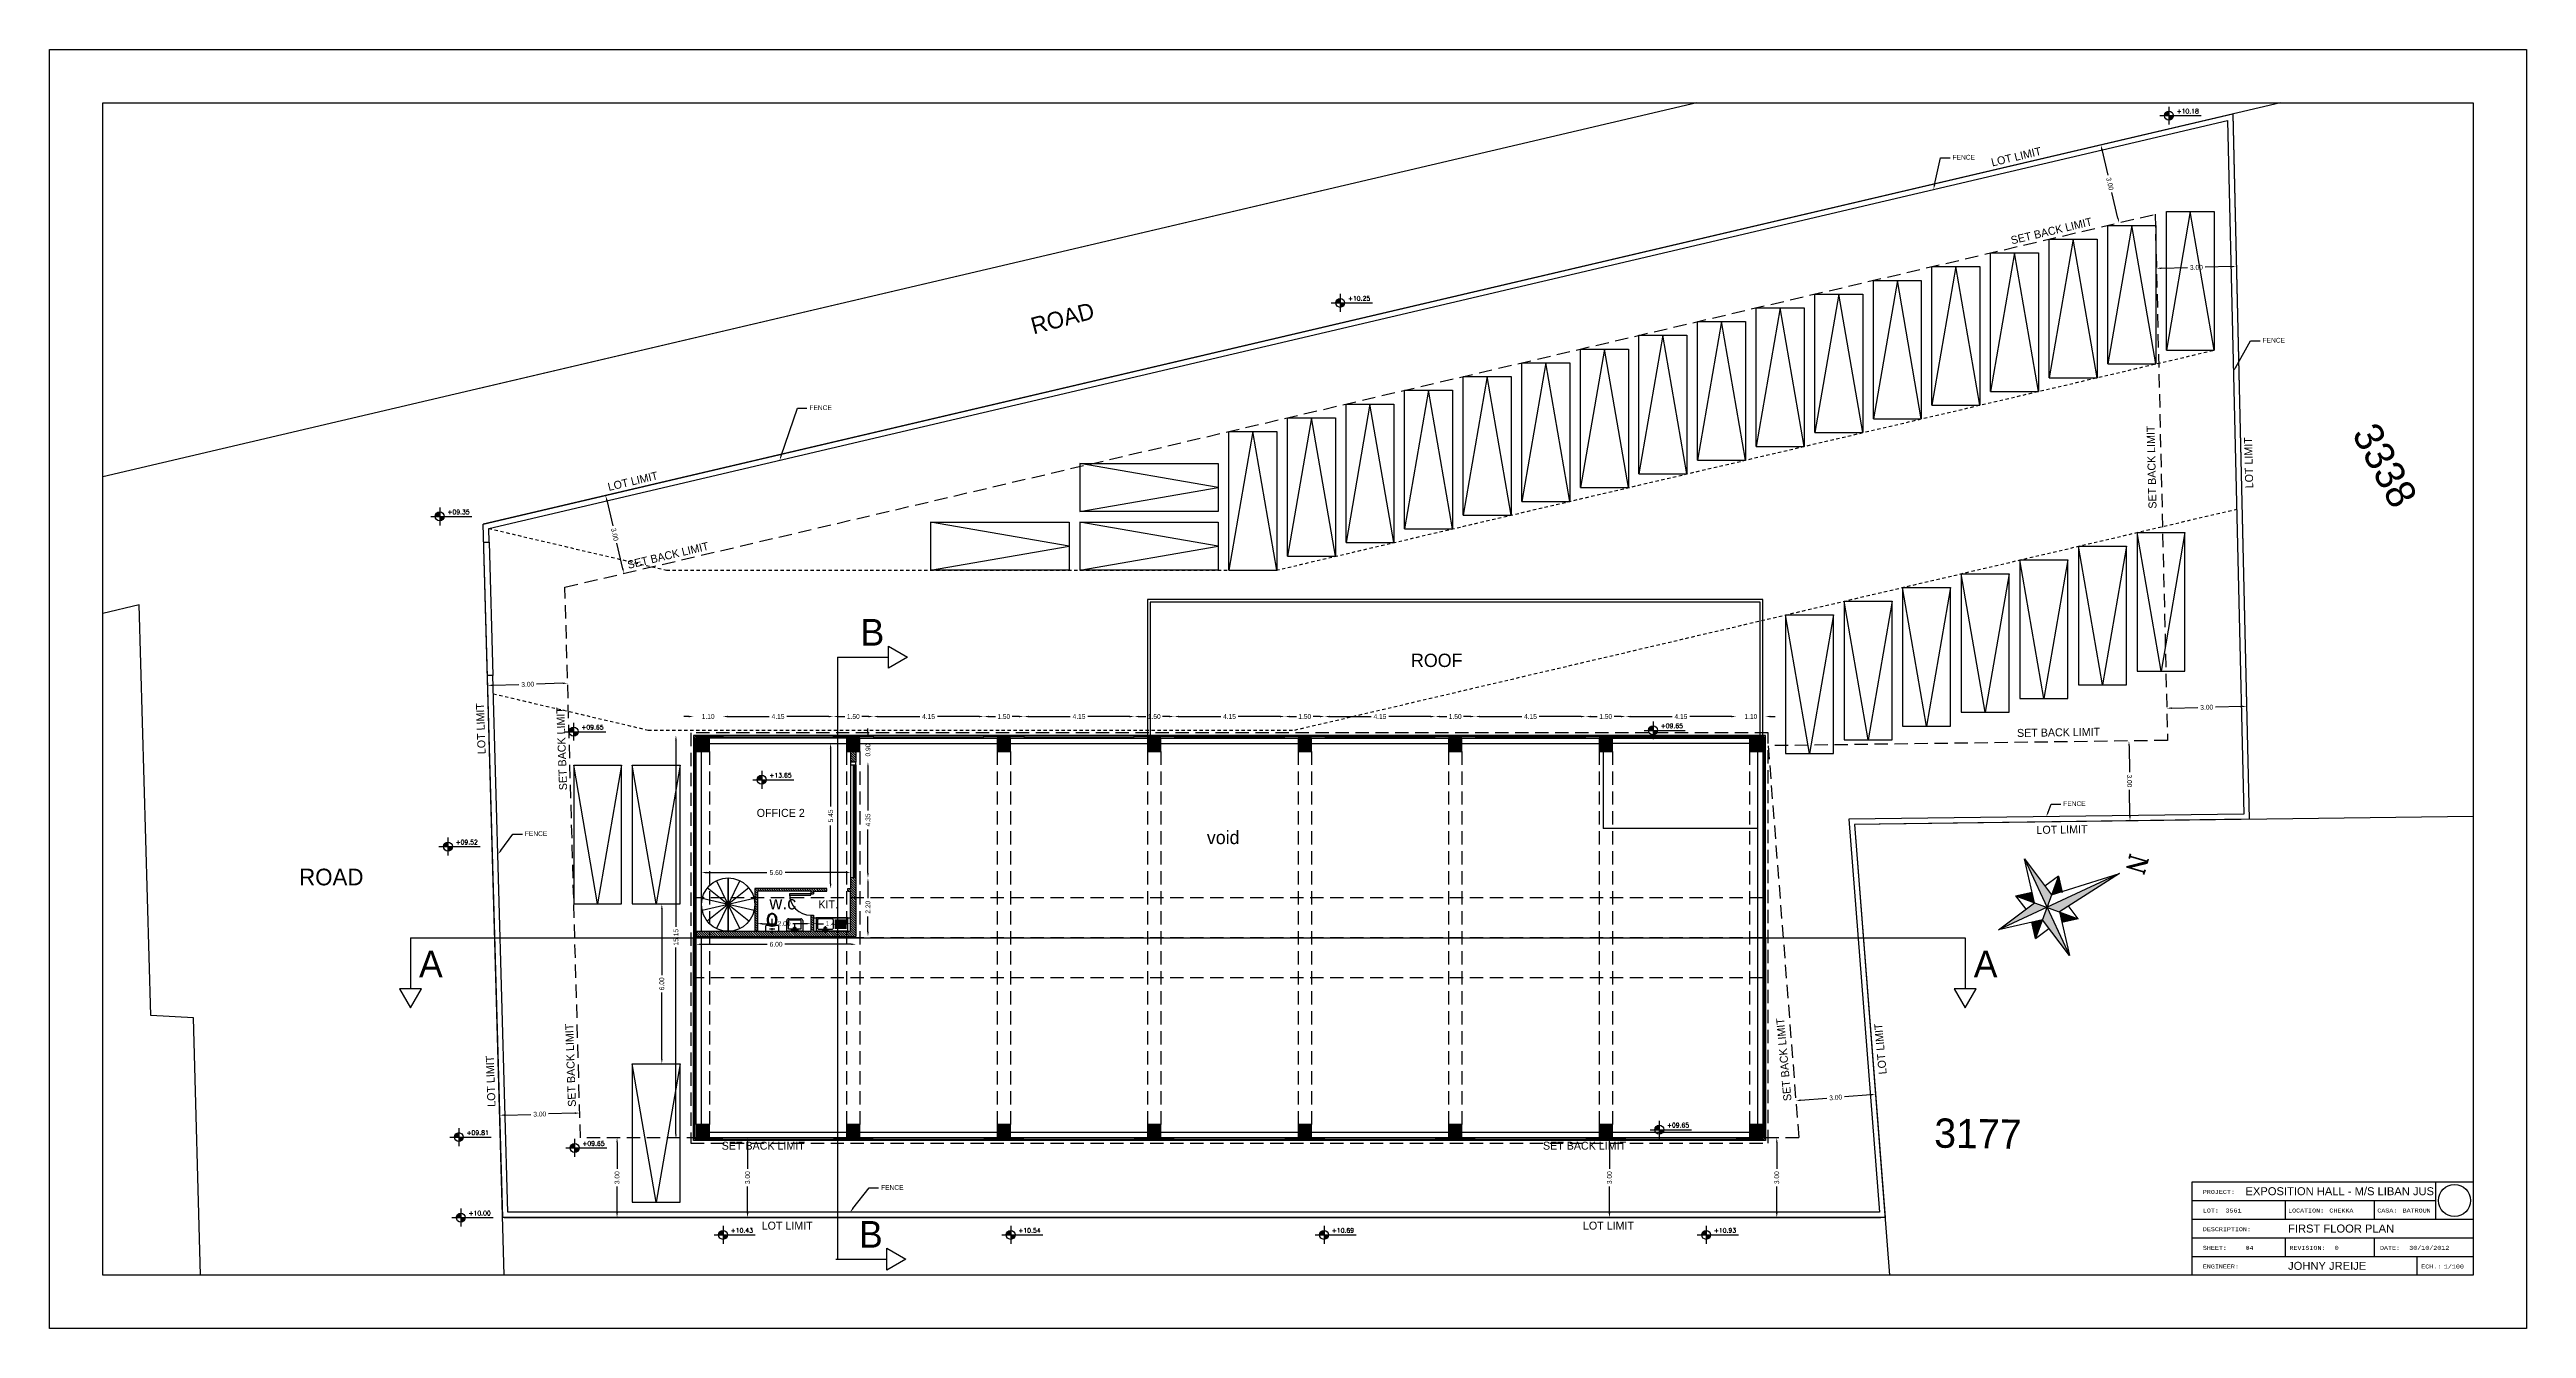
# Model space of a CAD drawing. Header units: metres. Extents: x -353217 to -351774, y -68080 to -67552.
# Drawn here: x -352496.3 to -352403.3, y -67935.9 to -67887.9 of the extents above; entities that cross this region are included whole.
import ezdxf
from ezdxf import colors
from ezdxf.entities.mleader import LeaderData, LeaderLine
from ezdxf.enums import TextEntityAlignment as Align
from ezdxf.math import Vec2, Vec3

# ---------------------------------------------------------------- set-up
doc = ezdxf.new("R2010")
doc.units = ezdxf.units.M
doc.header["$MEASUREMENT"] = 0
doc.header["$PDMODE"] = 2
doc.header["$PDSIZE"] = -0.6
doc.linetypes.add('DASHED', pattern=[0.75, 0.5, -0.25])
doc.linetypes.add('HIDDEN2', pattern=[0.1875, 0.125, -0.0625])
for name, color, linetype in [('A-dim', 4, 'Continuous'), ('A-edge', 1, 'Continuous'), ('A-HATCH', 9, 'Continuous'), ('A-levels', 4, 'Continuous'), ('A-san', 7, 'Continuous'), ('A-TEXT', 6, 'Continuous'), ('A-walls', 5, 'Continuous'), ('axe', 9, 'HIDDEN2'), ('CADRE', 8, 'Continuous'), ('car', 7, 'Continuous'), ('CONTOUR', 4, 'Continuous'), ('Dim', 40, 'Continuous'), ('etage courant', 10, 'Continuous'), ('FIXTAX', 9, 'Continuous'), ('gate', 4, 'Continuous'), ('HANDLES', 6, 'Continuous'), ('lot', 3, 'Continuous'), ('proj', 2, 'DASHED'), ('structure', 3, 'Continuous')]:
    doc.layers.add(name, color=color, linetype=linetype)
doc.styles.add('ROMANS', font='romans', dxfattribs={"height": 0.4})
doc.styles.add('ROMANT', font='romant', dxfattribs={"width": 0.75, "height": 3})
doc.styles.add('STYLE1', font='swissi.ttf', dxfattribs={"height": 0.3})
doc.styles.add('STYLE2', font='cour.ttf', dxfattribs={"height": 0.15})
doc.dimstyles.get("Standard").update_dxf_attribs({"dimtxt": 0.18, "dimasz": 0.18, "dimexe": 0.18, "dimexo": 0.0625, "dimgap": 0.09, "dimtad": 0, "dimzin": 0, "dimdsep": 46, "dimtxsty": 'Standard', "dimcen": 0.09, "dimse1": 1, "dimse2": 1, "dimadec": 0, "dimazin": 0, "dimtfac": 1, "dimtix": 1, "dimtofl": 0, "dimtmove": 0, "dimatfit": 3, "dimfxl": 0, "dimtolj": 1, "dimtzin": 0, "dimarcsym": 0})

# ---------------------------------------------------------------- blocks, each defined once
blk = doc.blocks.new('planlev')
h = blk.add_hatch(color=256)
h.paths.add_polyline_path([(0, 0.2, 0.414214), (-0.2, 0), (0, 0)])
h.paths.add_polyline_path([(0.2, 0), (0, 0), (0, -0.2, 0.414214)])
for p, q in [((-0.4, 0), (1.44, 0)), ((0, 0.4), (0, -0.4))]:
    blk.add_line(p, q)
blk.add_circle((0, 0), 0.2)
at = {"style": 'ROMANS'}
for tag, p in [('LEVEL-NOTATION', (0.35, 0.1)), ('FINISH', (0.35, -0.3))]:
    blk.add_attdef(tag, p, '', height=0.2, dxfattribs=at)
blk = doc.blocks.new('*D6')
at = {"layer": 'A-dim', "color": 0, "lineweight": -2, "transparency": 16777216}
for p, q in [((-352473.28, -67920.12), (-352473.28, -67922.61)), ((-352473.28, -67925.76), (-352473.28, -67923.27))]:
    blk.add_line(p, q, dxfattribs=at)
at = {"layer": 'A-dim', "color": 0, "transparency": 16777216}
for points in [[(-352473.31, -67920.12), (-352473.25, -67920.12), (-352473.28, -67919.94)], [(-352473.31, -67925.76), (-352473.25, -67925.76), (-352473.28, -67925.94)]]:
    blk.add_solid(points, dxfattribs=at)
at = {"layer": 'Defpoints', "color": 0, "transparency": 16777216}
for p in [(-352472.59, -67919.94), (-352473.28, -67925.94), (-352472.59, -67925.94)]:
    blk.add_point(p, dxfattribs=at)
at = {"layer": 'A-dim', "color": 0, "transparency": 16777216, "insert": (-352473.28, -67922.94), "char_height": 0.18, "attachment_point": 5, "rotation": 90}
blk.add_mtext('\\A1;6.00', dxfattribs=at)
blk = doc.blocks.new('*D198')
at = {"layer": 'A-dim', "color": 0, "lineweight": -2, "transparency": 16777216}
for p, q in [((-352469.511, -67920.683), (-352469.021, -67920.683)), ((-352467.871, -67920.683), (-352468.361, -67920.683))]:
    blk.add_line(p, q, dxfattribs=at)
at = {"layer": 'A-dim', "color": 0, "transparency": 16777216}
for points in [[(-352469.511, -67920.653), (-352469.511, -67920.713), (-352469.691, -67920.683)], [(-352467.871, -67920.653), (-352467.871, -67920.713), (-352467.691, -67920.683)]]:
    blk.add_solid(points, dxfattribs=at)
at = {"layer": 'Defpoints', "color": 0, "transparency": 16777216}
for p in [(-352467.691, -67920.683), (-352469.691, -67920.966), (-352467.691, -67920.966)]:
    blk.add_point(p, dxfattribs=at)
at = {"layer": 'A-dim', "color": 0, "transparency": 16777216, "insert": (-352468.691, -67920.683), "char_height": 0.18, "attachment_point": 5}
blk.add_mtext('\\A1;2.00', dxfattribs=at)
blk = doc.blocks.new('*D199')
at = {"layer": 'A-dim', "color": 0, "lineweight": -2, "transparency": 16777216}
for p, q in [((-352467.411, -67920.683), (-352467.206, -67920.683)), ((-352466.371, -67920.683), (-352466.576, -67920.683))]:
    blk.add_line(p, q, dxfattribs=at)
at = {"layer": 'A-dim', "color": 0, "transparency": 16777216}
for points in [[(-352467.411, -67920.653), (-352467.411, -67920.713), (-352467.591, -67920.683)], [(-352466.371, -67920.653), (-352466.371, -67920.713), (-352466.191, -67920.683)]]:
    blk.add_solid(points, dxfattribs=at)
at = {"layer": 'Defpoints', "color": 0, "transparency": 16777216}
for p in [(-352466.191, -67920.683), (-352467.591, -67920.966), (-352466.191, -67920.966)]:
    blk.add_point(p, dxfattribs=at)
at = {"layer": 'A-dim', "color": 0, "transparency": 16777216, "insert": (-352466.891, -67920.683), "char_height": 0.18, "attachment_point": 5}
blk.add_mtext('\\A1;1.40', dxfattribs=at)
blk = doc.blocks.new('*D205')
at = {"layer": 'A-dim', "color": 0, "lineweight": -2, "transparency": 16777216}
for p, q in [((-352472.271, -67912.909), (-352472.451, -67912.909)), ((-352470.811, -67912.909), (-352470.631, -67912.909))]:
    blk.add_line(p, q, dxfattribs=at)
at = {"layer": 'A-dim', "color": 0, "transparency": 16777216}
for points in [[(-352472.271, -67912.879), (-352472.271, -67912.939), (-352472.091, -67912.909)], [(-352470.811, -67912.879), (-352470.811, -67912.939), (-352470.991, -67912.909)]]:
    blk.add_solid(points, dxfattribs=at)
at = {"layer": 'Defpoints', "color": 0, "transparency": 16777216}
for p in [(-352470.991, -67912.909), (-352472.091, -67913.616), (-352470.991, -67913.616)]:
    blk.add_point(p, dxfattribs=at)
at = {"layer": 'A-dim', "color": 0, "transparency": 16777216, "insert": (-352471.541, -67912.909), "char_height": 0.18, "attachment_point": 5}
blk.add_mtext('\\A1;1.10', dxfattribs=at)
blk = doc.blocks.new('*D206')
at = {"layer": 'A-dim', "color": 0, "lineweight": -2, "transparency": 16777216}
for p, q in [((-352470.811, -67912.909), (-352469.246, -67912.909)), ((-352467.021, -67912.909), (-352468.586, -67912.909))]:
    blk.add_line(p, q, dxfattribs=at)
at = {"layer": 'A-dim', "color": 0, "transparency": 16777216}
for points in [[(-352470.811, -67912.879), (-352470.811, -67912.939), (-352470.991, -67912.909)], [(-352467.021, -67912.879), (-352467.021, -67912.939), (-352466.841, -67912.909)]]:
    blk.add_solid(points, dxfattribs=at)
at = {"layer": 'Defpoints', "color": 0, "transparency": 16777216}
for p in [(-352466.841, -67912.909), (-352470.991, -67913.616), (-352466.841, -67913.616)]:
    blk.add_point(p, dxfattribs=at)
at = {"layer": 'A-dim', "color": 0, "transparency": 16777216, "insert": (-352468.916, -67912.909), "char_height": 0.18, "attachment_point": 5}
blk.add_mtext('\\A1;4.15', dxfattribs=at)
blk = doc.blocks.new('*D207')
at = {"layer": 'A-dim', "color": 0, "lineweight": -2, "transparency": 16777216}
for p, q in [((-352466.661, -67912.909), (-352466.406, -67912.909)), ((-352465.521, -67912.909), (-352465.776, -67912.909))]:
    blk.add_line(p, q, dxfattribs=at)
at = {"layer": 'A-dim', "color": 0, "transparency": 16777216}
for points in [[(-352466.661, -67912.879), (-352466.661, -67912.939), (-352466.841, -67912.909)], [(-352465.521, -67912.879), (-352465.521, -67912.939), (-352465.341, -67912.909)]]:
    blk.add_solid(points, dxfattribs=at)
at = {"layer": 'Defpoints', "color": 0, "transparency": 16777216}
for p in [(-352465.341, -67912.909), (-352466.841, -67913.616), (-352465.341, -67913.616)]:
    blk.add_point(p, dxfattribs=at)
at = {"layer": 'A-dim', "color": 0, "transparency": 16777216, "insert": (-352466.091, -67912.909), "char_height": 0.18, "attachment_point": 5}
blk.add_mtext('\\A1;1.50', dxfattribs=at)
blk = doc.blocks.new('*D208')
at = {"layer": 'A-dim', "color": 0, "lineweight": -2, "transparency": 16777216}
for p, q in [((-352465.161, -67912.909), (-352463.596, -67912.909)), ((-352461.371, -67912.909), (-352462.936, -67912.909))]:
    blk.add_line(p, q, dxfattribs=at)
at = {"layer": 'A-dim', "color": 0, "transparency": 16777216}
for points in [[(-352465.161, -67912.879), (-352465.161, -67912.939), (-352465.341, -67912.909)], [(-352461.371, -67912.879), (-352461.371, -67912.939), (-352461.191, -67912.909)]]:
    blk.add_solid(points, dxfattribs=at)
at = {"layer": 'Defpoints', "color": 0, "transparency": 16777216}
for p in [(-352461.191, -67912.909), (-352465.341, -67913.616), (-352461.191, -67913.616)]:
    blk.add_point(p, dxfattribs=at)
at = {"layer": 'A-dim', "color": 0, "transparency": 16777216, "insert": (-352463.266, -67912.909), "char_height": 0.18, "attachment_point": 5}
blk.add_mtext('\\A1;4.15', dxfattribs=at)
blk = doc.blocks.new('*D209')
at = {"layer": 'A-dim', "color": 0, "lineweight": -2, "transparency": 16777216}
for p, q in [((-352461.011, -67912.909), (-352460.756, -67912.909)), ((-352459.871, -67912.909), (-352460.126, -67912.909))]:
    blk.add_line(p, q, dxfattribs=at)
at = {"layer": 'A-dim', "color": 0, "transparency": 16777216}
for points in [[(-352461.011, -67912.879), (-352461.011, -67912.939), (-352461.191, -67912.909)], [(-352459.871, -67912.879), (-352459.871, -67912.939), (-352459.691, -67912.909)]]:
    blk.add_solid(points, dxfattribs=at)
at = {"layer": 'Defpoints', "color": 0, "transparency": 16777216}
for p in [(-352459.691, -67912.909), (-352461.191, -67913.616), (-352459.691, -67913.616)]:
    blk.add_point(p, dxfattribs=at)
at = {"layer": 'A-dim', "color": 0, "transparency": 16777216, "insert": (-352460.441, -67912.909), "char_height": 0.18, "attachment_point": 5}
blk.add_mtext('\\A1;1.50', dxfattribs=at)
blk = doc.blocks.new('*D210')
at = {"layer": 'A-dim', "color": 0, "lineweight": -2, "transparency": 16777216}
for p, q in [((-352459.511, -67912.909), (-352457.946, -67912.909)), ((-352455.721, -67912.909), (-352457.286, -67912.909))]:
    blk.add_line(p, q, dxfattribs=at)
at = {"layer": 'A-dim', "color": 0, "transparency": 16777216}
for points in [[(-352459.511, -67912.879), (-352459.511, -67912.939), (-352459.691, -67912.909)], [(-352455.721, -67912.879), (-352455.721, -67912.939), (-352455.541, -67912.909)]]:
    blk.add_solid(points, dxfattribs=at)
at = {"layer": 'Defpoints', "color": 0, "transparency": 16777216}
for p in [(-352455.541, -67912.909), (-352459.691, -67913.616), (-352455.541, -67913.616)]:
    blk.add_point(p, dxfattribs=at)
at = {"layer": 'A-dim', "color": 0, "transparency": 16777216, "insert": (-352457.616, -67912.909), "char_height": 0.18, "attachment_point": 5}
blk.add_mtext('\\A1;4.15', dxfattribs=at)
blk = doc.blocks.new('*D211')
at = {"layer": 'A-dim', "color": 0, "lineweight": -2, "transparency": 16777216}
for p, q in [((-352455.361, -67912.909), (-352455.106, -67912.909)), ((-352454.221, -67912.909), (-352454.476, -67912.909))]:
    blk.add_line(p, q, dxfattribs=at)
at = {"layer": 'A-dim', "color": 0, "transparency": 16777216}
for points in [[(-352455.361, -67912.879), (-352455.361, -67912.939), (-352455.541, -67912.909)], [(-352454.221, -67912.879), (-352454.221, -67912.939), (-352454.041, -67912.909)]]:
    blk.add_solid(points, dxfattribs=at)
at = {"layer": 'Defpoints', "color": 0, "transparency": 16777216}
for p in [(-352454.041, -67912.909), (-352455.541, -67913.616), (-352454.041, -67913.616)]:
    blk.add_point(p, dxfattribs=at)
at = {"layer": 'A-dim', "color": 0, "transparency": 16777216, "insert": (-352454.791, -67912.909), "char_height": 0.18, "attachment_point": 5}
blk.add_mtext('\\A1;1.50', dxfattribs=at)
blk = doc.blocks.new('*D212')
at = {"layer": 'A-dim', "color": 0, "lineweight": -2, "transparency": 16777216}
for p, q in [((-352453.861, -67912.909), (-352452.296, -67912.909)), ((-352450.071, -67912.909), (-352451.636, -67912.909))]:
    blk.add_line(p, q, dxfattribs=at)
at = {"layer": 'A-dim', "color": 0, "transparency": 16777216}
for points in [[(-352453.861, -67912.879), (-352453.861, -67912.939), (-352454.041, -67912.909)], [(-352450.071, -67912.879), (-352450.071, -67912.939), (-352449.891, -67912.909)]]:
    blk.add_solid(points, dxfattribs=at)
at = {"layer": 'Defpoints', "color": 0, "transparency": 16777216}
for p in [(-352449.891, -67912.909), (-352454.041, -67913.616), (-352449.891, -67913.616)]:
    blk.add_point(p, dxfattribs=at)
at = {"layer": 'A-dim', "color": 0, "transparency": 16777216, "insert": (-352451.966, -67912.909), "char_height": 0.18, "attachment_point": 5}
blk.add_mtext('\\A1;4.15', dxfattribs=at)
blk = doc.blocks.new('*D213')
at = {"layer": 'A-dim', "color": 0, "lineweight": -2, "transparency": 16777216}
for p, q in [((-352449.711, -67912.909), (-352449.456, -67912.909)), ((-352448.571, -67912.909), (-352448.826, -67912.909))]:
    blk.add_line(p, q, dxfattribs=at)
at = {"layer": 'A-dim', "color": 0, "transparency": 16777216}
for points in [[(-352449.711, -67912.879), (-352449.711, -67912.939), (-352449.891, -67912.909)], [(-352448.571, -67912.879), (-352448.571, -67912.939), (-352448.391, -67912.909)]]:
    blk.add_solid(points, dxfattribs=at)
at = {"layer": 'Defpoints', "color": 0, "transparency": 16777216}
for p in [(-352448.391, -67912.909), (-352449.891, -67913.616), (-352448.391, -67913.616)]:
    blk.add_point(p, dxfattribs=at)
at = {"layer": 'A-dim', "color": 0, "transparency": 16777216, "insert": (-352449.141, -67912.909), "char_height": 0.18, "attachment_point": 5}
blk.add_mtext('\\A1;1.50', dxfattribs=at)
blk = doc.blocks.new('*D214')
at = {"layer": 'A-dim', "color": 0, "lineweight": -2, "transparency": 16777216}
for p, q in [((-352448.211, -67912.909), (-352446.646, -67912.909)), ((-352444.421, -67912.909), (-352445.986, -67912.909))]:
    blk.add_line(p, q, dxfattribs=at)
at = {"layer": 'A-dim', "color": 0, "transparency": 16777216}
for points in [[(-352448.211, -67912.879), (-352448.211, -67912.939), (-352448.391, -67912.909)], [(-352444.421, -67912.879), (-352444.421, -67912.939), (-352444.241, -67912.909)]]:
    blk.add_solid(points, dxfattribs=at)
at = {"layer": 'Defpoints', "color": 0, "transparency": 16777216}
for p in [(-352444.241, -67912.909), (-352448.391, -67913.616), (-352444.241, -67913.616)]:
    blk.add_point(p, dxfattribs=at)
at = {"layer": 'A-dim', "color": 0, "transparency": 16777216, "insert": (-352446.316, -67912.909), "char_height": 0.18, "attachment_point": 5}
blk.add_mtext('\\A1;4.15', dxfattribs=at)
blk = doc.blocks.new('*D215')
at = {"layer": 'A-dim', "color": 0, "lineweight": -2, "transparency": 16777216}
for p, q in [((-352444.061, -67912.909), (-352443.806, -67912.909)), ((-352442.921, -67912.909), (-352443.176, -67912.909))]:
    blk.add_line(p, q, dxfattribs=at)
at = {"layer": 'A-dim', "color": 0, "transparency": 16777216}
for points in [[(-352444.061, -67912.879), (-352444.061, -67912.939), (-352444.241, -67912.909)], [(-352442.921, -67912.879), (-352442.921, -67912.939), (-352442.741, -67912.909)]]:
    blk.add_solid(points, dxfattribs=at)
at = {"layer": 'Defpoints', "color": 0, "transparency": 16777216}
for p in [(-352442.741, -67912.909), (-352444.241, -67913.616), (-352442.741, -67913.616)]:
    blk.add_point(p, dxfattribs=at)
at = {"layer": 'A-dim', "color": 0, "transparency": 16777216, "insert": (-352443.491, -67912.909), "char_height": 0.18, "attachment_point": 5}
blk.add_mtext('\\A1;1.50', dxfattribs=at)
blk = doc.blocks.new('*D216')
at = {"layer": 'A-dim', "color": 0, "lineweight": -2, "transparency": 16777216}
for p, q in [((-352442.561, -67912.909), (-352440.996, -67912.909)), ((-352438.771, -67912.909), (-352440.336, -67912.909))]:
    blk.add_line(p, q, dxfattribs=at)
at = {"layer": 'A-dim', "color": 0, "transparency": 16777216}
for points in [[(-352442.561, -67912.879), (-352442.561, -67912.939), (-352442.741, -67912.909)], [(-352438.771, -67912.879), (-352438.771, -67912.939), (-352438.591, -67912.909)]]:
    blk.add_solid(points, dxfattribs=at)
at = {"layer": 'Defpoints', "color": 0, "transparency": 16777216}
for p in [(-352438.591, -67912.909), (-352442.741, -67913.616), (-352438.591, -67913.616)]:
    blk.add_point(p, dxfattribs=at)
at = {"layer": 'A-dim', "color": 0, "transparency": 16777216, "insert": (-352440.666, -67912.909), "char_height": 0.18, "attachment_point": 5}
blk.add_mtext('\\A1;4.15', dxfattribs=at)
blk = doc.blocks.new('*D217')
at = {"layer": 'A-dim', "color": 0, "lineweight": -2, "transparency": 16777216}
for p, q in [((-352438.411, -67912.909), (-352438.156, -67912.909)), ((-352437.271, -67912.909), (-352437.526, -67912.909))]:
    blk.add_line(p, q, dxfattribs=at)
at = {"layer": 'A-dim', "color": 0, "transparency": 16777216}
for points in [[(-352438.411, -67912.879), (-352438.411, -67912.939), (-352438.591, -67912.909)], [(-352437.271, -67912.879), (-352437.271, -67912.939), (-352437.091, -67912.909)]]:
    blk.add_solid(points, dxfattribs=at)
at = {"layer": 'Defpoints', "color": 0, "transparency": 16777216}
for p in [(-352437.091, -67912.909), (-352438.591, -67913.616), (-352437.091, -67913.616)]:
    blk.add_point(p, dxfattribs=at)
at = {"layer": 'A-dim', "color": 0, "transparency": 16777216, "insert": (-352437.841, -67912.909), "char_height": 0.18, "attachment_point": 5}
blk.add_mtext('\\A1;1.50', dxfattribs=at)
blk = doc.blocks.new('*D218')
at = {"layer": 'A-dim', "color": 0, "lineweight": -2, "transparency": 16777216}
for p, q in [((-352436.911, -67912.909), (-352435.346, -67912.909)), ((-352433.121, -67912.909), (-352434.686, -67912.909))]:
    blk.add_line(p, q, dxfattribs=at)
at = {"layer": 'A-dim', "color": 0, "transparency": 16777216}
for points in [[(-352436.911, -67912.879), (-352436.911, -67912.939), (-352437.091, -67912.909)], [(-352433.121, -67912.879), (-352433.121, -67912.939), (-352432.941, -67912.909)]]:
    blk.add_solid(points, dxfattribs=at)
at = {"layer": 'Defpoints', "color": 0, "transparency": 16777216}
for p in [(-352432.941, -67912.909), (-352437.091, -67913.616), (-352432.941, -67913.616)]:
    blk.add_point(p, dxfattribs=at)
at = {"layer": 'A-dim', "color": 0, "transparency": 16777216, "insert": (-352435.016, -67912.909), "char_height": 0.18, "attachment_point": 5}
blk.add_mtext('\\A1;4.15', dxfattribs=at)
blk = doc.blocks.new('*D219')
at = {"layer": 'A-dim', "color": 0, "lineweight": -2, "transparency": 16777216}
for p, q in [((-352433.121, -67912.909), (-352433.301, -67912.909)), ((-352431.661, -67912.909), (-352431.481, -67912.909))]:
    blk.add_line(p, q, dxfattribs=at)
at = {"layer": 'A-dim', "color": 0, "transparency": 16777216}
for points in [[(-352433.121, -67912.879), (-352433.121, -67912.939), (-352432.941, -67912.909)], [(-352431.661, -67912.879), (-352431.661, -67912.939), (-352431.841, -67912.909)]]:
    blk.add_solid(points, dxfattribs=at)
at = {"layer": 'Defpoints', "color": 0, "transparency": 16777216}
for p in [(-352431.841, -67912.909), (-352432.941, -67913.616), (-352431.841, -67913.616)]:
    blk.add_point(p, dxfattribs=at)
at = {"layer": 'A-dim', "color": 0, "transparency": 16777216, "insert": (-352432.391, -67912.909), "char_height": 0.18, "attachment_point": 5}
blk.add_mtext('\\A1;1.10', dxfattribs=at)
blk = doc.blocks.new('*D220')
at = {"layer": 'A-dim', "color": 0, "lineweight": -2, "transparency": 16777216}
for p, q in [((-352472.75, -67913.796), (-352472.75, -67920.801)), ((-352472.75, -67928.586), (-352472.75, -67921.581))]:
    blk.add_line(p, q, dxfattribs=at)
at = {"layer": 'A-dim', "color": 0, "transparency": 16777216}
for points in [[(-352472.78, -67913.796), (-352472.72, -67913.796), (-352472.75, -67913.616)], [(-352472.78, -67928.586), (-352472.72, -67928.586), (-352472.75, -67928.766)]]:
    blk.add_solid(points, dxfattribs=at)
at = {"layer": 'Defpoints', "color": 0, "transparency": 16777216}
for p in [(-352472.091, -67913.616), (-352472.75, -67928.766), (-352472.041, -67928.766)]:
    blk.add_point(p, dxfattribs=at)
at = {"layer": 'A-dim', "color": 0, "transparency": 16777216, "insert": (-352472.75, -67921.191), "char_height": 0.18, "attachment_point": 5, "rotation": 90}
blk.add_mtext('\\A1;15.15', dxfattribs=at)
blk = doc.blocks.new('*D221')
at = {"layer": 'A-dim', "color": 0, "lineweight": -2, "transparency": 16777216}
for p, q in [((-352465.541, -67913.536), (-352465.541, -67913.356)), ((-352465.541, -67914.796), (-352465.541, -67914.976))]:
    blk.add_line(p, q, dxfattribs=at)
at = {"layer": 'A-dim', "color": 0, "transparency": 16777216}
for points in [[(-352465.571, -67913.536), (-352465.511, -67913.536), (-352465.541, -67913.716)], [(-352465.571, -67914.796), (-352465.511, -67914.796), (-352465.541, -67914.616)]]:
    blk.add_solid(points, dxfattribs=at)
at = {"layer": 'Defpoints', "color": 0, "transparency": 16777216}
for p in [(-352465.841, -67913.716), (-352465.991, -67914.616), (-352465.541, -67914.616)]:
    blk.add_point(p, dxfattribs=at)
at = {"layer": 'A-dim', "color": 0, "transparency": 16777216, "insert": (-352465.541, -67914.166), "char_height": 0.18, "attachment_point": 5, "rotation": 90}
blk.add_mtext('\\A1;0.90', dxfattribs=at)
blk = doc.blocks.new('*D222')
at = {"layer": 'A-dim', "color": 0, "lineweight": -2, "transparency": 16777216}
for p, q in [((-352465.541, -67914.796), (-352465.541, -67916.431)), ((-352465.541, -67918.786), (-352465.541, -67917.151))]:
    blk.add_line(p, q, dxfattribs=at)
at = {"layer": 'A-dim', "color": 0, "transparency": 16777216}
for points in [[(-352465.571, -67914.796), (-352465.511, -67914.796), (-352465.541, -67914.616)], [(-352465.571, -67918.786), (-352465.511, -67918.786), (-352465.541, -67918.966)]]:
    blk.add_solid(points, dxfattribs=at)
at = {"layer": 'Defpoints', "color": 0, "transparency": 16777216}
for p in [(-352465.991, -67914.616), (-352465.991, -67918.966), (-352465.541, -67918.966)]:
    blk.add_point(p, dxfattribs=at)
at = {"layer": 'A-dim', "color": 0, "transparency": 16777216, "insert": (-352465.541, -67916.791), "char_height": 0.18, "attachment_point": 5, "rotation": 90}
blk.add_mtext('\\A1;4.35', dxfattribs=at)
blk = doc.blocks.new('*D223')
at = {"layer": 'A-dim', "color": 0, "lineweight": -2, "transparency": 16777216}
for p, q in [((-352465.541, -67919.146), (-352465.541, -67919.721)), ((-352465.541, -67920.986), (-352465.541, -67920.411))]:
    blk.add_line(p, q, dxfattribs=at)
at = {"layer": 'A-dim', "color": 0, "transparency": 16777216}
for points in [[(-352465.571, -67919.146), (-352465.511, -67919.146), (-352465.541, -67918.966)], [(-352465.571, -67920.986), (-352465.511, -67920.986), (-352465.541, -67921.166)]]:
    blk.add_solid(points, dxfattribs=at)
at = {"layer": 'Defpoints', "color": 0, "transparency": 16777216}
for p in [(-352465.991, -67918.966), (-352465.991, -67921.166), (-352465.541, -67921.166)]:
    blk.add_point(p, dxfattribs=at)
at = {"layer": 'A-dim', "color": 0, "transparency": 16777216, "insert": (-352465.541, -67920.066), "char_height": 0.18, "attachment_point": 5, "rotation": 90}
blk.add_mtext('\\A1;2.20', dxfattribs=at)
blk = doc.blocks.new('*D224')
at = {"layer": 'A-dim', "color": 0, "lineweight": -2, "transparency": 16777216}
for p, q in [((-352471.811, -67921.457), (-352469.321, -67921.457)), ((-352466.171, -67921.457), (-352468.661, -67921.457))]:
    blk.add_line(p, q, dxfattribs=at)
at = {"layer": 'A-dim', "color": 0, "transparency": 16777216}
for points in [[(-352471.811, -67921.427), (-352471.811, -67921.487), (-352471.991, -67921.457)], [(-352466.171, -67921.427), (-352466.171, -67921.487), (-352465.991, -67921.457)]]:
    blk.add_solid(points, dxfattribs=at)
at = {"layer": 'Defpoints', "color": 0, "transparency": 16777216}
for p in [(-352471.991, -67921.166), (-352465.991, -67921.166), (-352465.991, -67921.457)]:
    blk.add_point(p, dxfattribs=at)
at = {"layer": 'A-dim', "color": 0, "transparency": 16777216, "insert": (-352468.991, -67921.457), "char_height": 0.18, "attachment_point": 5}
blk.add_mtext('\\A1;6.00', dxfattribs=at)
blk = doc.blocks.new('*D225')
at = {"layer": 'A-dim', "color": 0, "lineweight": -2, "transparency": 16777216}
for p, q in [((-352466.943, -67914.096), (-352466.943, -67916.281)), ((-352466.943, -67919.186), (-352466.943, -67917.001))]:
    blk.add_line(p, q, dxfattribs=at)
at = {"layer": 'A-dim', "color": 0, "transparency": 16777216}
for points in [[(-352466.973, -67914.096), (-352466.913, -67914.096), (-352466.943, -67913.916)], [(-352466.973, -67919.186), (-352466.913, -67919.186), (-352466.943, -67919.366)]]:
    blk.add_solid(points, dxfattribs=at)
at = {"layer": 'Defpoints', "color": 0, "transparency": 16777216}
for p in [(-352466.341, -67913.916), (-352466.943, -67919.366), (-352466.191, -67919.366)]:
    blk.add_point(p, dxfattribs=at)
at = {"layer": 'A-dim', "color": 0, "transparency": 16777216, "insert": (-352466.943, -67916.641), "char_height": 0.18, "attachment_point": 5, "rotation": 90}
blk.add_mtext('\\A1;5.45', dxfattribs=at)
blk = doc.blocks.new('*D226')
at = {"layer": 'A-dim', "color": 0, "lineweight": -2, "transparency": 16777216}
for p, q in [((-352471.611, -67918.765), (-352469.336, -67918.765)), ((-352466.371, -67918.765), (-352468.646, -67918.765))]:
    blk.add_line(p, q, dxfattribs=at)
at = {"layer": 'A-dim', "color": 0, "transparency": 16777216}
for points in [[(-352471.611, -67918.735), (-352471.611, -67918.795), (-352471.791, -67918.765)], [(-352466.371, -67918.735), (-352466.371, -67918.795), (-352466.191, -67918.765)]]:
    blk.add_solid(points, dxfattribs=at)
at = {"layer": 'Defpoints', "color": 0, "transparency": 16777216}
for p in [(-352471.791, -67918.765), (-352471.791, -67919.366), (-352466.191, -67919.366)]:
    blk.add_point(p, dxfattribs=at)
at = {"layer": 'A-dim', "color": 0, "transparency": 16777216, "insert": (-352468.991, -67918.765), "char_height": 0.18, "attachment_point": 5}
blk.add_mtext('\\A1;5.60', dxfattribs=at)
blk = doc.blocks.new('*D246')
at = {"layer": 'A-dim', "color": 0, "lineweight": -2, "transparency": 16777216}
for p, q in [((-352479.635, -67911.736), (-352478.645, -67911.708)), ((-352476.996, -67911.662), (-352477.985, -67911.69))]:
    blk.add_line(p, q, dxfattribs=at)
at = {"layer": 'A-dim', "color": 0, "transparency": 16777216}
for points in [[(-352479.636, -67911.706), (-352479.634, -67911.766), (-352479.815, -67911.741)], [(-352476.997, -67911.632), (-352476.995, -67911.692), (-352476.816, -67911.657)]]:
    blk.add_solid(points, dxfattribs=at)
at = {"layer": 'Defpoints', "color": 0, "transparency": 16777216}
for p in [(-352479.916, -67908.14), (-352476.917, -67908.055), (-352479.815, -67911.741)]:
    blk.add_point(p, dxfattribs=at)
at = {"layer": 'A-dim', "color": 0, "transparency": 16777216, "insert": (-352478.315, -67911.699), "char_height": 0.18, "attachment_point": 5, "rotation": 1.60622}
blk.add_mtext('\\A1;3.00', dxfattribs=at)
blk = doc.blocks.new('*D247')
at = {"layer": 'A-dim', "color": 0, "lineweight": -2, "transparency": 16777216}
for p, q in [((-352475.347, -67904.791), (-352475.121, -67905.755)), ((-352474.745, -67907.361), (-352474.971, -67906.397))]:
    blk.add_line(p, q, dxfattribs=at)
at = {"layer": 'A-dim', "color": 0, "transparency": 16777216}
for points in [[(-352475.318, -67904.784), (-352475.376, -67904.798), (-352475.388, -67904.616)], [(-352474.715, -67907.354), (-352474.774, -67907.368), (-352474.704, -67907.537)]]:
    blk.add_solid(points, dxfattribs=at)
at = {"layer": 'Defpoints', "color": 0, "transparency": 16777216}
for p in [(-352475.388, -67904.616), (-352477.602, -67905.135), (-352476.917, -67908.055)]:
    blk.add_point(p, dxfattribs=at)
at = {"layer": 'A-dim', "color": 0, "transparency": 16777216, "insert": (-352475.046, -67906.076), "char_height": 0.18, "attachment_point": 5, "rotation": 283.19475}
blk.add_mtext('\\A1;3.00', dxfattribs=at)
blk = doc.blocks.new('*D248')
at = {"layer": 'A-dim', "color": 0, "lineweight": -2, "transparency": 16777216}
for p, q in [((-352479.182, -67927.869), (-352478.193, -67927.841)), ((-352476.543, -67927.795), (-352477.533, -67927.823))]:
    blk.add_line(p, q, dxfattribs=at)
at = {"layer": 'A-dim', "color": 0, "transparency": 16777216}
for points in [[(-352479.183, -67927.839), (-352479.181, -67927.899), (-352479.362, -67927.874)], [(-352476.544, -67927.765), (-352476.543, -67927.825), (-352476.363, -67927.79)]]:
    blk.add_solid(points, dxfattribs=at)
at = {"layer": 'Defpoints', "color": 0, "transparency": 16777216}
for p in [(-352479.362, -67927.874), (-352479.336, -67928.8), (-352476.337, -67928.716)]:
    blk.add_point(p, dxfattribs=at)
at = {"layer": 'A-dim', "color": 0, "transparency": 16777216, "insert": (-352477.863, -67927.832), "char_height": 0.18, "attachment_point": 5, "rotation": 1.60622}
blk.add_mtext('\\A1;3.00', dxfattribs=at)
blk = doc.blocks.new('*D249')
at = {"layer": 'A-dim', "color": 0, "lineweight": -2, "transparency": 16777216}
for p, q in [((-352474.961, -67928.896), (-352474.961, -67929.886)), ((-352474.961, -67931.536), (-352474.961, -67930.546))]:
    blk.add_line(p, q, dxfattribs=at)
at = {"layer": 'A-dim', "color": 0, "transparency": 16777216}
for points in [[(-352474.991, -67928.896), (-352474.931, -67928.896), (-352474.961, -67928.716)], [(-352474.991, -67931.536), (-352474.931, -67931.536), (-352474.961, -67931.716)]]:
    blk.add_solid(points, dxfattribs=at)
at = {"layer": 'Defpoints', "color": 0, "transparency": 16777216}
for p in [(-352476.337, -67928.716), (-352476.337, -67931.716), (-352474.961, -67931.716)]:
    blk.add_point(p, dxfattribs=at)
at = {"layer": 'A-dim', "color": 0, "transparency": 16777216, "insert": (-352474.961, -67930.216), "char_height": 0.18, "attachment_point": 5, "rotation": 90}
blk.add_mtext('\\A1;3.00', dxfattribs=at)
blk = doc.blocks.new('*D250')
at = {"layer": 'A-dim', "color": 0, "lineweight": -2, "transparency": 16777216}
for p, q in [((-352431.418, -67928.896), (-352431.418, -67929.886)), ((-352431.418, -67931.536), (-352431.418, -67930.546))]:
    blk.add_line(p, q, dxfattribs=at)
at = {"layer": 'A-dim', "color": 0, "transparency": 16777216}
for points in [[(-352431.448, -67928.896), (-352431.388, -67928.896), (-352431.418, -67928.716)], [(-352431.448, -67931.536), (-352431.388, -67931.536), (-352431.418, -67931.716)]]:
    blk.add_solid(points, dxfattribs=at)
at = {"layer": 'Defpoints', "color": 0, "transparency": 16777216}
for p in [(-352430.592, -67928.716), (-352431.418, -67931.716), (-352430.592, -67931.716)]:
    blk.add_point(p, dxfattribs=at)
at = {"layer": 'A-dim', "color": 0, "transparency": 16777216, "insert": (-352431.418, -67930.216), "char_height": 0.18, "attachment_point": 5, "rotation": 90}
blk.add_mtext('\\A1;3.00', dxfattribs=at)
blk = doc.blocks.new('*D251')
at = {"layer": 'A-dim', "color": 0, "lineweight": -2, "transparency": 16777216}
for p, q in [((-352427.89, -67927.104), (-352428.877, -67927.181)), ((-352430.522, -67927.31), (-352429.535, -67927.233))]:
    blk.add_line(p, q, dxfattribs=at)
at = {"layer": 'A-dim', "color": 0, "transparency": 16777216}
for points in [[(-352427.892, -67927.075), (-352427.887, -67927.134), (-352427.71, -67927.09)], [(-352430.524, -67927.28), (-352430.519, -67927.34), (-352430.701, -67927.324)]]:
    blk.add_solid(points, dxfattribs=at)
at = {"layer": 'Defpoints', "color": 0, "transparency": 16777216}
for p in [(-352427.71, -67927.09), (-352430.592, -67928.716), (-352427.602, -67928.483)]:
    blk.add_point(p, dxfattribs=at)
at = {"layer": 'A-dim', "color": 0, "transparency": 16777216, "insert": (-352429.206, -67927.207), "char_height": 0.18, "attachment_point": 5, "rotation": 4.46254}
blk.add_mtext('\\A1;3.00', dxfattribs=at)
blk = doc.blocks.new('*D252')
at = {"layer": 'A-dim', "color": 0, "lineweight": -2, "transparency": 16777216}
for p, q in [((-352418.193, -67914.006), (-352418.18, -67914.996)), ((-352418.158, -67916.646), (-352418.171, -67915.656))]:
    blk.add_line(p, q, dxfattribs=at)
at = {"layer": 'A-dim', "color": 0, "transparency": 16777216}
for points in [[(-352418.163, -67914.006), (-352418.223, -67914.006), (-352418.195, -67913.826)], [(-352418.128, -67916.645), (-352418.188, -67916.646), (-352418.156, -67916.826)]]:
    blk.add_solid(points, dxfattribs=at)
at = {"layer": 'Defpoints', "color": 0, "transparency": 16777216}
for p in [(-352416.747, -67913.807), (-352418.156, -67916.826), (-352416.708, -67916.807)]:
    blk.add_point(p, dxfattribs=at)
at = {"layer": 'A-dim', "color": 0, "transparency": 16777216, "insert": (-352418.175, -67915.326), "char_height": 0.18, "attachment_point": 5, "rotation": 270.7551}
blk.add_mtext('\\A1;3.00', dxfattribs=at)
blk = doc.blocks.new('*D253')
at = {"layer": 'A-dim', "color": 0, "lineweight": -2, "transparency": 16777216}
for p, q in [((-352416.596, -67912.593), (-352415.606, -67912.57)), ((-352413.956, -67912.531), (-352414.946, -67912.554))]:
    blk.add_line(p, q, dxfattribs=at)
at = {"layer": 'A-dim', "color": 0, "transparency": 16777216}
for points in [[(-352416.596, -67912.563), (-352416.595, -67912.623), (-352416.776, -67912.597)], [(-352413.957, -67912.501), (-352413.956, -67912.561), (-352413.776, -67912.527)]]:
    blk.add_solid(points, dxfattribs=at)
at = {"layer": 'Defpoints', "color": 0, "transparency": 16777216}
for p in [(-352413.776, -67912.527), (-352416.747, -67913.807), (-352413.748, -67913.736)]:
    blk.add_point(p, dxfattribs=at)
at = {"layer": 'A-dim', "color": 0, "transparency": 16777216, "insert": (-352415.276, -67912.562), "char_height": 0.18, "attachment_point": 5, "rotation": 1.34439}
blk.add_mtext('\\A1;3.00', dxfattribs=at)
blk = doc.blocks.new('*D254')
at = {"layer": 'A-dim', "color": 0, "lineweight": -2, "transparency": 16777216}
for p, q in [((-352419.21, -67891.632), (-352418.984, -67892.594)), ((-352418.608, -67894.2), (-352418.833, -67893.237))]:
    blk.add_line(p, q, dxfattribs=at)
at = {"layer": 'A-dim', "color": 0, "transparency": 16777216}
for points in [[(-352419.18, -67891.625), (-352419.239, -67891.639), (-352419.251, -67891.456)], [(-352418.578, -67894.193), (-352418.637, -67894.207), (-352418.567, -67894.375)]]:
    blk.add_solid(points, dxfattribs=at)
at = {"layer": 'Defpoints', "color": 0, "transparency": 16777216}
for p in [(-352419.251, -67891.456), (-352417.895, -67891.139), (-352417.211, -67894.057)]:
    blk.add_point(p, dxfattribs=at)
at = {"layer": 'A-dim', "color": 0, "transparency": 16777216, "insert": (-352418.909, -67892.916), "char_height": 0.18, "attachment_point": 5, "rotation": 283.19276}
blk.add_mtext('\\A1;3.00', dxfattribs=at)
blk = doc.blocks.new('*D255')
at = {"layer": 'A-dim', "color": 0, "lineweight": -2, "transparency": 16777216}
for p, q in [((-352416.983, -67896.083), (-352415.993, -67896.06)), ((-352414.344, -67896.021), (-352415.334, -67896.044))]:
    blk.add_line(p, q, dxfattribs=at)
at = {"layer": 'A-dim', "color": 0, "transparency": 16777216}
for points in [[(-352416.984, -67896.053), (-352416.982, -67896.113), (-352417.163, -67896.087)], [(-352414.345, -67895.991), (-352414.343, -67896.051), (-352414.164, -67896.017)]]:
    blk.add_solid(points, dxfattribs=at)
at = {"layer": 'Defpoints', "color": 0, "transparency": 16777216}
for p in [(-352417.211, -67894.057), (-352414.211, -67893.987), (-352414.164, -67896.017)]:
    blk.add_point(p, dxfattribs=at)
at = {"layer": 'A-dim', "color": 0, "transparency": 16777216, "insert": (-352415.663, -67896.052), "char_height": 0.18, "attachment_point": 5, "rotation": 1.34439}
blk.add_mtext('\\A1;3.00', dxfattribs=at)
blk = doc.blocks.new('*D256')
at = {"layer": 'A-dim', "color": 0, "lineweight": -2, "transparency": 16777216}
for p, q in [((-352470.061, -67928.896), (-352470.061, -67929.886)), ((-352470.061, -67931.536), (-352470.061, -67930.546))]:
    blk.add_line(p, q, dxfattribs=at)
at = {"layer": 'A-dim', "color": 0, "transparency": 16777216}
for points in [[(-352470.091, -67928.896), (-352470.031, -67928.896), (-352470.061, -67928.716)], [(-352470.091, -67931.536), (-352470.031, -67931.536), (-352470.061, -67931.716)]]:
    blk.add_solid(points, dxfattribs=at)
at = {"layer": 'Defpoints', "color": 0, "transparency": 16777216}
for p in [(-352472.191, -67928.716), (-352472.191, -67931.716), (-352470.061, -67931.716)]:
    blk.add_point(p, dxfattribs=at)
at = {"layer": 'A-dim', "color": 0, "transparency": 16777216, "insert": (-352470.061, -67930.216), "char_height": 0.18, "attachment_point": 5, "rotation": 90}
blk.add_mtext('\\A1;3.00', dxfattribs=at)
blk = doc.blocks.new('*D257')
at = {"layer": 'A-dim', "color": 0, "lineweight": -2, "transparency": 16777216}
for p, q in [((-352437.7, -67928.896), (-352437.7, -67929.886)), ((-352437.7, -67931.536), (-352437.7, -67930.546))]:
    blk.add_line(p, q, dxfattribs=at)
at = {"layer": 'A-dim', "color": 0, "transparency": 16777216}
for points in [[(-352437.73, -67928.896), (-352437.67, -67928.896), (-352437.7, -67928.716)], [(-352437.73, -67931.536), (-352437.67, -67931.536), (-352437.7, -67931.716)]]:
    blk.add_solid(points, dxfattribs=at)
at = {"layer": 'Defpoints', "color": 0, "transparency": 16777216}
for p in [(-352437.591, -67928.716), (-352437.7, -67931.716), (-352437.591, -67931.716)]:
    blk.add_point(p, dxfattribs=at)
at = {"layer": 'A-dim', "color": 0, "transparency": 16777216, "insert": (-352437.7, -67930.216), "char_height": 0.18, "attachment_point": 5, "rotation": 90}
blk.add_mtext('\\A1;3.00', dxfattribs=at)
blk = doc.blocks.new('Sink120x60')
for p, q in [((6.03, 9.4), (0.03, 9.4)), ((0.03, 9.4), (0.03, -2.6)), ((6.03, -2.6), (6.03, 9.4)), ((1.02, -2.1), (1.02, 2.4)), ((1.52, -2.1), (1.52, 2.4)), ((2.02, -2.1), (2.02, 2.4)), ((2.52, -2.1), (2.52, 2.4)), ((3.02, -2.1), (3.02, 2.4)), ((3.52, -2.1), (3.52, 2.4)), ((4.02, -2.1), (4.02, 2.4)), ((4.52, -2.1), (4.52, 2.4)), ((5.02, -2.1), (5.02, 2.4)), ((0.03, -2.6), (6.03, -2.6))]:
    blk.add_line(p, q)
blk.add_lwpolyline([(0.17, 6.1), (1.28, 6.05, -0.89936), (1.28, 5.75), (0.17, 5.7, -0.70892)], format="xyb", close=True)
blk.add_lwpolyline([(0.77, 5.24), (0.77, 3.4, 0.414214), (1.27, 2.9), (5.02, 2.9, 0.414214), (5.52, 3.4), (5.52, 8.4, 0.414214), (5.02, 8.9), (1.27, 8.9, 0.414214), (0.77, 8.4), (0.77, 5.56, 0.414214)], format="xyb")
for centre, radius in [((0.42, 6.7), 0.25), ((0.42, 5.1), 0.25), ((0.42, 6.7), 0.2), ((0.42, 5.1), 0.2)]:
    blk.add_circle(centre, radius)
for radius, start, end in [(0.3, 211.86593, 148.13407), (0.2, 229.21522, 130.78479)]:
    blk.add_arc((1.37, 5.9), radius, start, end)
at = {"layer": 'FIXTAX'}
for p, q in [((-0.93, 5.9), (0.32, 5.9)), ((0.07, 6.7), (0.77, 6.7)), ((0.07, 5.1), (0.77, 5.1)), ((0.42, 7.05), (0.42, 6.35)), ((0.42, 4.75), (0.42, 5.45)), ((0.72, 5.9), (2.07, 5.9)), ((1.37, 6.6), (1.37, 5.25))]:
    blk.add_line(p, q, dxfattribs=at)
blk = doc.blocks.new('Toilet1')
for points in [[(0.02, 2.25), (0.02, -2.25), (0.28, -2.5), (1.93, -2.5), (2.17, -2.25), (2.17, -1.5, -0.166667), (2.17, 1.5), (2.17, 2.25), (1.93, 2.5), (0.28, 2.5)], [(2.58, -1.16, 0.081108), (3.31, -1.51, 0.070563), (4.28, -1.65, 0.070563), (5.24, -1.51, 0.082233), (5.99, -1.16, 0.106854), (6.52, -0.58, 0.134558), (6.68, 0, 0.134558), (6.52, 0.58, 0.106854), (5.99, 1.16, 0.082233), (5.24, 1.51, 0.070563), (4.28, 1.65, 0.070563), (3.31, 1.51, 0.081108), (2.58, 1.16)], [(2.77, -1.05, 0.070006), (3.37, -1.32, 0.070563), (4.28, -1.45, 0.070563), (5.19, -1.32, 0.082233), (5.88, -0.99, 0.106854), (6.35, -0.48, 0.134558), (6.48, 0, 0.134558), (6.35, 0.48, 0.106854), (5.88, 0.99, 0.082233), (5.19, 1.32, 0.070563), (4.28, 1.45, 0.070563), (3.37, 1.32, 0.070006), (2.77, 1.05)]]:
    blk.add_lwpolyline(points, format="xyb", close=True)
blk.add_lwpolyline([(2.1, 1.25), (2.27, 1.25, 0.166131), (2.91, 1.47, -0.037866), (3.29, 1.61, -0.070563), (4.28, 1.75, -0.070563), (5.27, 1.61, -0.082233), (6.05, 1.24, -0.106854), (6.61, 0.63, -0.134558), (6.78, 0, -0.134558), (6.61, -0.63, -0.106854), (6.05, -1.24, -0.082233), (5.27, -1.61, -0.070563), (4.28, -1.75, -0.070563), (3.29, -1.61, -0.037866), (2.91, -1.47, 0.166131), (2.27, -1.25), (2.1, -1.25)], format="xyb")
at = {"layer": 'FIXTAX'}
for p, q in [((-0.97, 0), (0.02, 0)), ((0.42, 0), (1.23, 0)), ((0.82, -1), (0.82, 1)), ((1.62, 0), (4.63, 0))]:
    blk.add_line(p, q, dxfattribs=at)
at = {"layer": 'HANDLES'}
blk.add_circle((0.82, 0), 0.2, dxfattribs=at)
blk = doc.blocks.new('Lav60X58-Curve')
for points in [[(0.02, -3), (0.02, 3), (5.07, 3, -0.414214), (5.82, 2.25), (5.82, -2.25, -0.414214), (5.07, -3)], [(0.51, 0.2), (1.53, 0.15, -0.89936), (1.53, -0.15), (0.51, -0.2, -0.70892)]]:
    blk.add_lwpolyline(points, format="xyb", close=True)
blk.add_lwpolyline([(1.12, -0.17), (1.12, -2.25, 0.414214), (1.27, -2.4), (5.07, -2.4, 0.414214), (5.22, -2.25), (5.22, 2.25, 0.414214), (5.07, 2.4), (1.27, 2.4, 0.414214), (1.12, 2.25), (1.12, 0.17, 0.414214)], format="xyb")
for centre, radius in [((0.62, 1), 0.25), ((0.62, 1), 0.2), ((0.62, -1), 0.25), ((0.62, -1), 0.2)]:
    blk.add_circle(centre, radius)
for radius, start, end in [(0.3, 211.86593, 148.13407), (0.2, 229.21522, 130.78479)]:
    blk.add_arc((1.62, 0), radius, start, end)
at = {"layer": 'FIXTAX'}
for p, q in [((-0.88, 0), (0.37, 0)), ((0.27, 1), (0.97, 1)), ((0.62, 1.35), (0.62, 0.65)), ((0.77, 0), (3.59, 0)), ((1.62, 0.7), (1.62, -0.65)), ((0.27, -1), (0.97, -1)), ((0.62, -1.35), (0.62, -0.65))]:
    blk.add_line(p, q, dxfattribs=at)

msp = doc.modelspace()

# ---------------------------------------------------------------- hatches: boundary and pattern name
at = {"layer": 'A-HATCH'}
h = msp.add_hatch(dxfattribs=at)
h.set_pattern_fill('LINE', color=256, scale=0.25, angle=315, style=0)
h.set_pattern_definition([(315, (-352471.990604, -67914.216397), (0.0220971, 0.0220971), [])])
h.paths.add_polyline_path([(-352471.4906036, -67913.7163974), (-352471.9906036, -67913.7163974), (-352471.9906036, -67914.2163974), (-352471.4906036, -67914.2163974)])
h = msp.add_hatch(dxfattribs=at)
h.set_pattern_fill('LINE', color=256, scale=0.25, angle=315, style=0)
h.set_pattern_definition([(315, (-352466.340604, -67914.216397), (0.0220971, 0.0220971), [])])
h.paths.add_polyline_path([(-352465.8406036, -67913.7163974), (-352466.3406036, -67913.7163974), (-352466.3406036, -67914.2163974), (-352465.8406036, -67914.2163974)])
h = msp.add_hatch(dxfattribs=at)
h.set_pattern_fill('LINE', color=256, scale=0.25, angle=315, style=0)
h.set_pattern_definition([(315, (-352460.690604, -67914.216397), (0.0220971, 0.0220971), [])])
h.paths.add_polyline_path([(-352460.1906036, -67913.7163974), (-352460.6906036, -67913.7163974), (-352460.6906036, -67914.2163974), (-352460.1906036, -67914.2163974)])
h = msp.add_hatch(dxfattribs=at)
h.set_pattern_fill('LINE', color=256, scale=0.25, angle=315, style=0)
h.set_pattern_definition([(315, (-352455.040604, -67914.216397), (0.0220971, 0.0220971), [])])
h.paths.add_polyline_path([(-352454.5406036, -67913.7163974), (-352455.0406036, -67913.7163974), (-352455.0406036, -67914.2163974), (-352454.5406036, -67914.2163974)])
h = msp.add_hatch(dxfattribs=at)
h.set_pattern_fill('LINE', color=256, scale=0.25, angle=315, style=0)
h.set_pattern_definition([(315, (-352449.390604, -67914.216397), (0.0220971, 0.0220971), [])])
h.paths.add_polyline_path([(-352448.8906036, -67913.7163974), (-352449.3906036, -67913.7163974), (-352449.3906036, -67914.2163974), (-352448.8906036, -67914.2163974)])
h = msp.add_hatch(dxfattribs=at)
h.set_pattern_fill('LINE', color=256, scale=0.25, angle=315, style=0)
h.set_pattern_definition([(315, (-352443.740604, -67914.216397), (0.0220971, 0.0220971), [])])
h.paths.add_polyline_path([(-352443.2406036, -67913.7163974), (-352443.7406036, -67913.7163974), (-352443.7406036, -67914.2163974), (-352443.2406036, -67914.2163974)])
h = msp.add_hatch(dxfattribs=at)
h.set_pattern_fill('LINE', color=256, scale=0.25, angle=315, style=0)
h.set_pattern_definition([(315, (-352438.090604, -67914.216397), (0.0220971, 0.0220971), [])])
h.paths.add_polyline_path([(-352437.5906036, -67913.7163974), (-352438.0906036, -67913.7163974), (-352438.0906036, -67914.2163974), (-352437.5906036, -67914.2163974)])
h = msp.add_hatch(dxfattribs=at)
h.set_pattern_fill('LINE', color=256, scale=0.25, angle=315, style=0)
h.set_pattern_definition([(315, (-352432.440604, -67914.216397), (0.0220971, 0.0220971), [])])
h.paths.add_polyline_path([(-352431.9406036, -67913.7163974), (-352432.4406036, -67913.7163974), (-352432.4406036, -67914.2163974), (-352431.9406036, -67914.2163974)])
h = msp.add_hatch(dxfattribs=at)
h.set_pattern_fill('LINE', color=256, scale=0.5, angle=315, style=0)
h.set_pattern_definition([(315, (-352466.190604, -67914.6164), (0.044194, 0.044194), [])])
h.paths.add_polyline_path([(-352465.9906036, -67914.2163974), (-352466.1906036, -67914.2163974), (-352466.1906036, -67914.6163974), (-352465.9906036, -67914.6163974)])
h = msp.add_hatch(dxfattribs=at)
h.set_pattern_fill('LINE', color=256, scale=0.5, angle=315, style=0)
h.set_pattern_definition([(315, (-352471.790604, -67921.1664), (0.0441942, 0.0441942), [])])
h.paths.add_polyline_path([(-352465.9906036, -67918.9663974), (-352466.1906036, -67918.9663974), (-352466.1906036, -67919.3663974), (-352466.2906036, -67919.3663974), (-352466.2906036, -67919.4663974), (-352466.1906036, -67919.4663974), (-352466.1906036, -67919.7163974), (-352465.9906036, -67919.7163974)])
h.paths.add_polyline_path([(-352465.9906036, -67919.7163974), (-352466.1906036, -67919.7163974), (-352466.1906036, -67920.9663974), (-352466.3406036, -67920.9663974), (-352466.3406036, -67921.1663974), (-352465.9906036, -67921.1663974)])
h.paths.add_polyline_path([(-352466.3406036, -67920.9663974), (-352466.6837506, -67920.9663974), (-352466.6837506, -67921.1663974), (-352466.3406036, -67921.1663974)])
h.paths.add_polyline_path([(-352466.6837506, -67920.9663974), (-352467.5906036, -67920.9663974), (-352467.5906036, -67920.3663974), (-352467.6906036, -67920.3663974), (-352467.6906036, -67920.9663974), (-352471.4906036, -67920.9663974), (-352471.4906036, -67921.1663974), (-352466.6837506, -67921.1663974)])
h.paths.add_polyline_path([(-352471.4906036, -67920.9663974), (-352471.9906036, -67920.9663974), (-352471.9906036, -67921.1663974), (-352471.4906036, -67921.1663974)])
h.paths.add_polyline_path([(-352469.6906036, -67919.7163974), (-352469.7906036, -67919.7163974), (-352469.7906036, -67920.9663974), (-352469.6906036, -67920.9663974)])
h.paths.add_polyline_path([(-352467.0906036, -67919.3663974), (-352469.7906036, -67919.3663974), (-352469.7906036, -67919.7163974), (-352469.6906036, -67919.7163974), (-352469.6906036, -67919.4663974), (-352467.6906036, -67919.4663974), (-352467.6906036, -67919.5663974), (-352467.5906036, -67919.5663974), (-352467.5906036, -67919.4663974), (-352467.0906036, -67919.4663974)])
h = msp.add_hatch(dxfattribs=at)
h.set_pattern_fill('LINE', color=256, scale=0.25, angle=315, style=0)
h.set_pattern_definition([(315, (-352471.990604, -67928.716397), (0.0220971, 0.0220971), [])])
h.paths.add_polyline_path([(-352471.4906036, -67928.2163974), (-352471.9906036, -67928.2163974), (-352471.9906036, -67928.7163974), (-352471.4906036, -67928.7163974)])
h = msp.add_hatch(dxfattribs=at)
h.set_pattern_fill('LINE', color=256, scale=0.25, angle=315, style=0)
h.set_pattern_definition([(315, (-352466.340604, -67928.716397), (0.0220971, 0.0220971), [])])
h.paths.add_polyline_path([(-352465.8406036, -67928.2163974), (-352466.3406036, -67928.2163974), (-352466.3406036, -67928.7163974), (-352465.8406036, -67928.7163974)])
h = msp.add_hatch(dxfattribs=at)
h.set_pattern_fill('LINE', color=256, scale=0.25, angle=315, style=0)
h.set_pattern_definition([(315, (-352460.690604, -67928.716397), (0.0220971, 0.0220971), [])])
h.paths.add_polyline_path([(-352460.1906036, -67928.2163974), (-352460.6906036, -67928.2163974), (-352460.6906036, -67928.7163974), (-352460.1906036, -67928.7163974)])
h = msp.add_hatch(dxfattribs=at)
h.set_pattern_fill('LINE', color=256, scale=0.25, angle=315, style=0)
h.set_pattern_definition([(315, (-352455.040604, -67928.716397), (0.0220971, 0.0220971), [])])
h.paths.add_polyline_path([(-352454.5406036, -67928.2163974), (-352455.0406036, -67928.2163974), (-352455.0406036, -67928.7163974), (-352454.5406036, -67928.7163974)])
h = msp.add_hatch(dxfattribs=at)
h.set_pattern_fill('LINE', color=256, scale=0.25, angle=315, style=0)
h.set_pattern_definition([(315, (-352449.390604, -67928.716397), (0.0220971, 0.0220971), [])])
h.paths.add_polyline_path([(-352448.8906036, -67928.2163974), (-352449.3906036, -67928.2163974), (-352449.3906036, -67928.7163974), (-352448.8906036, -67928.7163974)])
h = msp.add_hatch(dxfattribs=at)
h.set_pattern_fill('LINE', color=256, scale=0.25, angle=315, style=0)
h.set_pattern_definition([(315, (-352443.740604, -67928.716397), (0.0220971, 0.0220971), [])])
h.paths.add_polyline_path([(-352443.2406036, -67928.2163974), (-352443.7406036, -67928.2163974), (-352443.7406036, -67928.7163974), (-352443.2406036, -67928.7163974)])
h = msp.add_hatch(dxfattribs=at)
h.set_pattern_fill('LINE', color=256, scale=0.25, angle=315, style=0)
h.set_pattern_definition([(315, (-352438.090604, -67928.716397), (0.0220971, 0.0220971), [])])
h.paths.add_polyline_path([(-352437.5906036, -67928.2163974), (-352438.0906036, -67928.2163974), (-352438.0906036, -67928.7163974), (-352437.5906036, -67928.7163974)])
h = msp.add_hatch(dxfattribs=at)
h.set_pattern_fill('LINE', color=256, scale=0.25, angle=315, style=0)
h.set_pattern_definition([(315, (-352432.440604, -67928.716397), (0.0220971, 0.0220971), [])])
h.paths.add_polyline_path([(-352431.9406036, -67928.2163974), (-352432.4406036, -67928.2163974), (-352432.4406036, -67928.7163974), (-352431.9406036, -67928.7163974)])

# ---------------------------------------------------------------- linework, layer by layer
for p, q in [((-352434.413589, -67889.8752964), (-352494.2698072, -67903.9064706)), ((-352412.5056638, -67889.8752964), (-352479.9842414, -67905.6932632)), ((-352414.2981196, -67890.2954743), (-352413.6768847, -67916.7666391)), ((-352448.4042372, -67893.1549093), (-352480.1273072, -67900.5912614)), ((-352479.1939857, -67933.8752964), (-352479.9842414, -67905.6932632)), ((-352492.9044238, -67908.7219432), (-352494.2698072, -67909.0420091)), ((-352492.4722185, -67924.1352114), (-352492.9044238, -67908.7219432)), ((-352405.2698072, -67916.6562714), (-352428.500662, -67916.9620125)), ((-352428.500662, -67916.9620125), (-352427.180685, -67933.8752964)), ((-352490.8692304, -67924.2193443), (-352492.4722185, -67924.1352114)), ((-352490.5984668, -67933.8752964), (-352490.8692304, -67924.2193443)), ((-352479.1960723, -67931.7163974), (-352427.5158223, -67931.7163974))]:
    msp.add_line(p, q)
at = {"layer": 'A-edge'}
for p, q in [((-352466.3406036, -67913.7163974), (-352471.4906036, -67913.7163974)), ((-352471.4906036, -67913.9163974), (-352466.3406036, -67913.9163974)), ((-352432.4406036, -67913.7163974), (-352437.5906036, -67913.7163974)), ((-352432.4406036, -67913.9163974), (-352437.5906036, -67913.9163974)), ((-352437.9406036, -67914.2163974), (-352437.9406036, -67917.1163974)), ((-352432.1406036, -67917.1163974), (-352437.9406036, -67917.1163974)), ((-352469.8156757, -67919.7438764), (-352471.7655315, -67920.1889183)), ((-352469.8156757, -67920.1889183), (-352471.7655315, -67919.7438764)), ((-352470.0087721, -67919.3429076), (-352471.5724351, -67920.5898872)), ((-352470.0087721, -67920.5898872), (-352471.5724351, -67919.3429076)), ((-352470.3567198, -67919.0654285), (-352471.2244873, -67920.8673662)), ((-352470.3567198, -67920.8673662), (-352471.2244873, -67919.0654285)), ((-352470.7906036, -67918.9663974), (-352470.7906036, -67920.9663974)), ((-352470.7906036, -67920.9663974), (-352470.7906036, -67918.9663974)), ((-352467.5906036, -67920.4663974), (-352466.1906036, -67920.4663974))]:
    msp.add_line(p, q, dxfattribs=at)
for points in [[(-352431.9406036, -67913.7163974), (-352431.9406036, -67908.5163974), (-352455.0406036, -67908.5163974), (-352455.0406036, -67913.7163974)], [(-352432.0406036, -67913.6163974), (-352432.0406036, -67908.6163974), (-352454.9406036, -67908.6163974), (-352454.9406036, -67913.6163974)], [(-352468.4906036, -67919.6163974), (-352467.6906036, -67919.6163974), (-352467.6906036, -67919.5663974), (-352468.4906036, -67919.5663974)]]:
    msp.add_lwpolyline(points, close=True, dxfattribs=at)
for points in [[(-352432.1406036, -67913.7163974), (-352431.9406036, -67913.7163974), (-352431.9406036, -67928.7163974), (-352471.9906036, -67928.7163974)], [(-352465.8406036, -67913.7163974), (-352460.6906036, -67913.7163974)], [(-352465.8406036, -67913.9163974), (-352460.6906036, -67913.9163974)], [(-352460.1906036, -67913.7163974), (-352455.0406036, -67913.7163974)], [(-352460.1906036, -67913.9163974), (-352455.0406036, -67913.9163974)], [(-352454.5406036, -67913.7163974), (-352449.3906036, -67913.7163974)], [(-352454.5406036, -67913.9163974), (-352449.3906036, -67913.9163974)], [(-352448.8906036, -67913.7163974), (-352443.7406036, -67913.7163974)], [(-352448.8906036, -67913.9163974), (-352443.7406036, -67913.9163974)], [(-352443.2406036, -67913.7163974), (-352438.0906036, -67913.7163974)], [(-352443.2406036, -67913.9163974), (-352438.0906036, -67913.9163974)], [(-352471.9906036, -67920.9663974), (-352471.9906036, -67914.2163974)], [(-352471.7906036, -67920.9663974), (-352471.7906036, -67914.2163974)], [(-352432.1406036, -67914.2163974), (-352432.1406036, -67928.2163974)], [(-352471.9906036, -67928.2163974), (-352471.9906036, -67921.1663974)], [(-352471.7906036, -67928.2163974), (-352471.7906036, -67921.1663974)], [(-352466.3406036, -67928.5163974), (-352471.4906036, -67928.5163974)], [(-352460.6906036, -67928.5163974), (-352465.8406036, -67928.5163974)], [(-352455.0406036, -67928.5163974), (-352460.1906036, -67928.5163974)], [(-352449.3906036, -67928.5163974), (-352454.5406036, -67928.5163974)], [(-352443.7406036, -67928.5163974), (-352448.8906036, -67928.5163974)], [(-352438.0906036, -67928.5163974), (-352443.2406036, -67928.5163974)], [(-352432.4406036, -67928.5163974), (-352437.5906036, -67928.5163974)]]:
    msp.add_lwpolyline(points, dxfattribs=at)
msp.add_circle((-352470.7906036, -67919.9663974), 1, dxfattribs=at)
msp.add_arc((-352467.6906036, -67919.5663974), 0.8, 180, 270, dxfattribs=at)
at = {"layer": 'A-TEXT'}
for p, q in [((-352418.5542687, -67918.8055313), (-352423.0892354, -67920.9112562)), ((-352422.1175387, -67918.2549795), (-352420.4329588, -67921.8829529)), ((-352421.7448165, -67919.8971929), (-352422.1175387, -67918.2549795)), ((-352422.1175387, -67918.2549795), (-352421.1034754, -67919.5993984)), ((-352421.1034754, -67919.5993984), (-352418.5542687, -67918.8055313)), ((-352418.5542687, -67918.8055313), (-352420.8056809, -67920.2407395)), ((-352422.4491682, -67919.6395329), (-352421.8349364, -67919.5001248)), ((-352422.4491682, -67919.6395329), (-352420.1013292, -67920.4983995)), ((-352422.4491682, -67919.6395329), (-352422.0698814, -67920.1423816)), ((-352420.8458154, -67918.8950467), (-352421.7046821, -67921.2428857)), ((-352420.8458154, -67918.8950467), (-352421.3486641, -67919.2743336)), ((-352420.8458154, -67918.8950467), (-352420.7064073, -67919.5092785)), ((-352423.0892354, -67920.9112562), (-352421.7448165, -67919.8971929)), ((-352421.4470221, -67920.538534), (-352423.0892354, -67920.9112562)), ((-352421.7046821, -67921.2428857), (-352421.8440901, -67920.6286539)), ((-352420.4329588, -67921.8829529), (-352421.4470221, -67920.538534)), ((-352420.8056809, -67920.2407395), (-352420.4329588, -67921.8829529)), ((-352420.1013292, -67920.4983995), (-352420.715561, -67920.6378076)), ((-352420.1013292, -67920.4983995), (-352420.4806161, -67919.9955508)), ((-352421.7046821, -67921.2428857), (-352421.2018333, -67920.8635989))]:
    msp.add_line(p, q, dxfattribs=at)
for points in [[(-352421.1034754, -67919.5993984), (-352422.1175387, -67918.2549795), (-352421.2752487, -67920.0689662)], [(-352420.8056809, -67920.2407395), (-352421.2752487, -67920.0689662), (-352418.5542687, -67918.8055313)], [(-352422.4491682, -67919.6395329), (-352421.7448165, -67919.8971929), (-352421.8349364, -67919.5001248)], [(-352420.8458154, -67918.8950467), (-352421.1034754, -67919.5993984), (-352420.7064073, -67919.5092785)], [(-352421.7448165, -67919.8971929), (-352423.0892354, -67920.9112562), (-352421.2752487, -67920.0689662)], [(-352421.7046821, -67921.2428857), (-352421.4470221, -67920.538534), (-352421.8440901, -67920.6286539)], [(-352420.4329588, -67921.8829529), (-352421.4470221, -67920.538534), (-352421.2752487, -67920.0689662)], [(-352420.1013292, -67920.4983995), (-352420.8056809, -67920.2407395), (-352420.715561, -67920.6378076)]]:
    msp.add_solid(points, dxfattribs=at)
at = {"layer": 'A-walls'}
for p, q in [((-352479.9653294, -67906.3676991), (-352479.7652508, -67906.3676991)), ((-352479.6250452, -67911.3676991), (-352479.8251238, -67911.3676991)), ((-352466.6837506, -67910.6765067), (-352466.6837506, -67933.2730812)), ((-352466.6837506, -67910.6765067), (-352464.773135, -67910.6765067)), ((-352471.7906036, -67914.2163974), (-352471.7906036, -67914.2163974)), ((-352466.1906036, -67914.2163974), (-352466.1906036, -67914.6163974)), ((-352465.9906036, -67914.6163974), (-352466.1906036, -67914.6163974)), ((-352465.9906036, -67914.2163974), (-352465.9906036, -67914.6163974)), ((-352467.0906036, -67919.3663974), (-352469.7906036, -67919.3663974)), ((-352469.7906036, -67919.3663974), (-352469.7906036, -67920.9663974)), ((-352467.6906036, -67919.4663974), (-352469.6906036, -67919.4663974)), ((-352469.6906036, -67919.4663974), (-352469.6906036, -67920.9663974)), ((-352467.6906036, -67919.4663974), (-352467.6906036, -67919.5663974)), ((-352467.6906036, -67919.5663974), (-352467.5906036, -67919.5663974)), ((-352467.5906036, -67919.4663974), (-352467.5906036, -67919.5663974)), ((-352467.5906036, -67919.4663974), (-352467.0906036, -67919.4663974)), ((-352467.0906036, -67919.4663974), (-352467.0906036, -67919.3663974)), ((-352466.2906036, -67919.3663974), (-352466.1906036, -67919.3663974)), ((-352466.2906036, -67919.4663974), (-352466.2906036, -67919.3663974)), ((-352466.2906036, -67919.4663974), (-352466.1906036, -67919.4663974)), ((-352466.1906036, -67918.9663974), (-352466.1906036, -67919.3663974)), ((-352465.9906036, -67918.9663974), (-352466.1906036, -67918.9663974)), ((-352466.1906036, -67920.9663974), (-352466.1906036, -67919.4663974)), ((-352465.9906036, -67918.9663974), (-352465.9906036, -67921.1663974)), ((-352467.6906036, -67920.3663974), (-352467.6906036, -67920.9663974)), ((-352467.6906036, -67920.3663974), (-352467.5906036, -67920.3663974)), ((-352467.5906036, -67920.3663974), (-352467.5906036, -67920.9663974)), ((-352482.7184885, -67921.2163974), (-352424.3441649, -67921.2163974)), ((-352482.7184885, -67921.2163974), (-352482.7184885, -67923.127013)), ((-352471.9906036, -67920.9663974), (-352467.6906036, -67920.9663974)), ((-352471.9906036, -67920.9663974), (-352471.9906036, -67921.1663974)), ((-352471.9906036, -67921.1663974), (-352465.9906036, -67921.1663974)), ((-352467.5906036, -67920.9663974), (-352466.1906036, -67920.9663974)), ((-352424.3441649, -67921.2163974), (-352424.3441649, -67923.127013)), ((-352466.7422019, -67933.2730812), (-352464.8315863, -67933.2730812))]:
    msp.add_line(p, q, dxfattribs=at)
for points in [[(-352479.7652508, -67906.3676991), (-352479.7797468, -67905.8507424), (-352414.4923415, -67890.5440272), (-352413.8815705, -67916.5693195), (-352428.7166581, -67916.7648419), (-352427.5653906, -67931.5163974), (-352479.0600533, -67931.5163974), (-352479.6250452, -67911.3676991)], [(-352470.9906036, -67913.6163974), (-352472.0906036, -67913.6163974), (-352472.0906036, -67921.2163974)], [(-352470.9906036, -67913.6663974), (-352472.0406036, -67913.6663974), (-352472.0406036, -67921.2163974)], [(-352465.3406036, -67913.6163974), (-352466.8406036, -67913.6163974)], [(-352465.3406036, -67913.6663974), (-352466.8406036, -67913.6663974)], [(-352459.6906036, -67913.6163974), (-352461.1906036, -67913.6163974)], [(-352459.6906036, -67913.6663974), (-352461.1906036, -67913.6663974)], [(-352454.0406036, -67913.6163974), (-352455.5406036, -67913.6163974)], [(-352454.0406036, -67913.6663974), (-352455.5406036, -67913.6663974)], [(-352448.3906036, -67913.6163974), (-352449.8906036, -67913.6163974)], [(-352448.3906036, -67913.6663974), (-352449.8906036, -67913.6663974)], [(-352442.7406036, -67913.6163974), (-352444.2406036, -67913.6163974)], [(-352442.7406036, -67913.6663974), (-352444.2406036, -67913.6663974)], [(-352437.0906036, -67913.6163974), (-352438.5906036, -67913.6163974)], [(-352437.0906036, -67913.6663974), (-352438.5906036, -67913.6663974)], [(-352431.8406036, -67921.2163974), (-352431.8406036, -67913.6163974), (-352432.9406036, -67913.6163974)], [(-352431.8906036, -67921.2163974), (-352431.8906036, -67913.6663974), (-352432.9406036, -67913.6663974)], [(-352470.9906036, -67928.8163974), (-352472.0906036, -67928.8163974), (-352472.0906036, -67921.2163974)], [(-352470.9906036, -67928.7663974), (-352472.0406036, -67928.7663974), (-352472.0406036, -67921.2163974)], [(-352431.8906036, -67921.2163974), (-352431.8906036, -67928.7663974), (-352432.9406036, -67928.7663974)], [(-352431.8406036, -67921.2163974), (-352431.8406036, -67928.8163974), (-352432.9406036, -67928.8163974)], [(-352465.3406036, -67928.7663974), (-352466.8406036, -67928.7663974)], [(-352465.3406036, -67928.8163974), (-352466.8406036, -67928.8163974)], [(-352459.6906036, -67928.7663974), (-352461.1906036, -67928.7663974)], [(-352459.6906036, -67928.8163974), (-352461.1906036, -67928.8163974)], [(-352454.0406036, -67928.7663974), (-352455.5406036, -67928.7663974)], [(-352454.0406036, -67928.8163974), (-352455.5406036, -67928.8163974)], [(-352448.3906036, -67928.7663974), (-352449.8906036, -67928.7663974)], [(-352448.3906036, -67928.8163974), (-352449.8906036, -67928.8163974)], [(-352442.7406036, -67928.7663974), (-352444.2406036, -67928.7663974)], [(-352442.7406036, -67928.8163974), (-352444.2406036, -67928.8163974)], [(-352437.0906036, -67928.7663974), (-352438.5906036, -67928.7663974)], [(-352437.0906036, -67928.8163974), (-352438.5906036, -67928.8163974)]]:
    msp.add_lwpolyline(points, dxfattribs=at)
for points in [[(-352464.0592257, -67910.6765067), (-352464.773135, -67911.0886824), (-352464.773135, -67910.264331)], [(-352482.7184885, -67923.8409223), (-352482.3063128, -67923.127013), (-352483.1306642, -67923.127013)], [(-352424.3441649, -67923.8409223), (-352423.9319891, -67923.127013), (-352424.7563406, -67923.127013)], [(-352464.117677, -67933.2730812), (-352464.8315863, -67933.6852569), (-352464.8315863, -67932.8609055)]]:
    msp.add_lwpolyline(points, close=True, dxfattribs=at)
at = {"layer": 'axe'}
for points in [[(-352479.7797468, -67905.8507424), (-352473.1017922, -67907.4163974), (-352450.2116314, -67907.4163974), (-352414.991215, -67899.1589259)], [(-352479.6057944, -67912.0542222), (-352473.7957375, -67913.4163974), (-352449.5176861, -67913.4163974), (-352414.1501632, -67905.1244366)]]:
    msp.add_lwpolyline(points, dxfattribs=at)
at = {"layer": 'CADRE', "color": 6}
for p, q in [((-352415.8198491, -67933.8752964), (-352415.8198491, -67930.3752964)), ((-352415.8198491, -67930.3752964), (-352405.2698072, -67930.3752964)), ((-352406.6698491, -67931.7752964), (-352406.6698491, -67930.3752964)), ((-352415.8198491, -67931.0752964), (-352406.6698491, -67931.0752964)), ((-352415.8198491, -67931.7752964), (-352405.2698072, -67931.7752964)), ((-352412.3198072, -67931.7752964), (-352412.3198072, -67931.0752964)), ((-352408.9698072, -67931.7752964), (-352408.9698072, -67931.0752964)), ((-352415.8198491, -67932.4752964), (-352405.2698072, -67932.4752964)), ((-352412.3198072, -67933.1752964), (-352412.3198072, -67932.4752964)), ((-352408.9698072, -67933.1752964), (-352408.9698072, -67932.4752964)), ((-352415.8198491, -67933.1752964), (-352405.2698072, -67933.1752964)), ((-352407.3698072, -67933.8752964), (-352407.3698072, -67933.1752964))]:
    msp.add_line(p, q, dxfattribs=at)
at = {"layer": 'car'}
for points in [[(-352418.991215, -67899.6747187), (-352418.991215, -67894.4747187), (-352417.191215, -67894.4747187), (-352417.191215, -67899.6747187), (-352418.091215, -67894.4747187), (-352418.991215, -67899.6747187), (-352417.191215, -67899.6747187)], [(-352416.791215, -67899.1589259), (-352416.791215, -67893.9589259), (-352414.991215, -67893.9589259), (-352414.991215, -67899.1589259), (-352415.891215, -67893.9589259), (-352416.791215, -67899.1589259), (-352414.991215, -67899.1589259)], [(-352423.391215, -67900.7063043), (-352423.391215, -67895.5063043), (-352421.591215, -67895.5063043), (-352421.591215, -67900.7063043), (-352422.491215, -67895.5063043), (-352423.391215, -67900.7063043), (-352421.591215, -67900.7063043)], [(-352421.191215, -67900.1905115), (-352421.191215, -67894.9905115), (-352419.391215, -67894.9905115), (-352419.391215, -67900.1905115), (-352420.291215, -67894.9905115), (-352421.191215, -67900.1905115), (-352419.391215, -67900.1905115)], [(-352425.591215, -67901.2220971), (-352425.591215, -67896.0220971), (-352423.791215, -67896.0220971), (-352423.791215, -67901.2220971), (-352424.691215, -67896.0220971), (-352425.591215, -67901.2220971), (-352423.791215, -67901.2220971)], [(-352429.991215, -67902.2536827), (-352429.991215, -67897.0536827), (-352428.191215, -67897.0536827), (-352428.191215, -67902.2536827), (-352429.091215, -67897.0536827), (-352429.991215, -67902.2536827), (-352428.191215, -67902.2536827)], [(-352427.791215, -67901.7378899), (-352427.791215, -67896.5378899), (-352425.991215, -67896.5378899), (-352425.991215, -67901.7378899), (-352426.891215, -67896.5378899), (-352427.791215, -67901.7378899), (-352425.991215, -67901.7378899)], [(-352434.391215, -67903.2852683), (-352434.391215, -67898.0852683), (-352432.591215, -67898.0852683), (-352432.591215, -67903.2852683), (-352433.491215, -67898.0852683), (-352434.391215, -67903.2852683), (-352432.591215, -67903.2852683)], [(-352432.191215, -67902.7694755), (-352432.191215, -67897.5694755), (-352430.391215, -67897.5694755), (-352430.391215, -67902.7694755), (-352431.291215, -67897.5694755), (-352432.191215, -67902.7694755), (-352430.391215, -67902.7694755)], [(-352438.791215, -67904.3168539), (-352438.791215, -67899.1168539), (-352436.991215, -67899.1168539), (-352436.991215, -67904.3168539), (-352437.891215, -67899.1168539), (-352438.791215, -67904.3168539), (-352436.991215, -67904.3168539)], [(-352436.591215, -67903.8010611), (-352436.591215, -67898.6010611), (-352434.791215, -67898.6010611), (-352434.791215, -67903.8010611), (-352435.691215, -67898.6010611), (-352436.591215, -67903.8010611), (-352434.791215, -67903.8010611)], [(-352443.191215, -67905.3484395), (-352443.191215, -67900.1484395), (-352441.391215, -67900.1484395), (-352441.391215, -67905.3484395), (-352442.291215, -67900.1484395), (-352443.191215, -67905.3484395), (-352441.391215, -67905.3484395)], [(-352440.991215, -67904.8326467), (-352440.991215, -67899.6326467), (-352439.191215, -67899.6326467), (-352439.191215, -67904.8326467), (-352440.091215, -67899.6326467), (-352440.991215, -67904.8326467), (-352439.191215, -67904.8326467)], [(-352445.391215, -67905.8642323), (-352445.391215, -67900.6642323), (-352443.591215, -67900.6642323), (-352443.591215, -67905.8642323), (-352444.491215, -67900.6642323), (-352445.391215, -67905.8642323), (-352443.591215, -67905.8642323)], [(-352449.791215, -67906.8958179), (-352449.791215, -67901.6958179), (-352447.991215, -67901.6958179), (-352447.991215, -67906.8958179), (-352448.891215, -67901.6958179), (-352449.791215, -67906.8958179), (-352447.991215, -67906.8958179)], [(-352447.591215, -67906.3800251), (-352447.591215, -67901.1800251), (-352445.791215, -67901.1800251), (-352445.791215, -67906.3800251), (-352446.691215, -67901.1800251), (-352447.591215, -67906.3800251), (-352445.791215, -67906.3800251)], [(-352451.991215, -67907.4116107), (-352451.991215, -67902.2116107), (-352450.191215, -67902.2116107), (-352450.191215, -67907.4116107), (-352451.091215, -67902.2116107), (-352451.991215, -67907.4116107), (-352450.191215, -67907.4116107)], [(-352457.5916232, -67903.4116108), (-352452.3916234, -67903.4104317), (-352452.3912152, -67905.2104317), (-352457.5912151, -67905.2116107), (-352452.3914193, -67904.3104317), (-352457.5916232, -67903.4116108), (-352457.5912151, -67905.2116107)], [(-352463.1916234, -67905.6116108), (-352457.9916235, -67905.6104317), (-352457.9912154, -67907.4104317), (-352463.1912152, -67907.4116107), (-352457.9914194, -67906.5104317), (-352463.1916234, -67905.6116108), (-352463.1912152, -67907.4116107)], [(-352457.5916232, -67905.6116108), (-352452.3916234, -67905.6104317), (-352452.3912152, -67907.4104317), (-352457.5912151, -67907.4116107), (-352452.3914193, -67906.5104317), (-352457.5916232, -67905.6116108), (-352457.5912151, -67907.4116107)], [(-352420.091215, -67906.5173238), (-352420.091215, -67911.7173238), (-352418.291215, -67911.7173238), (-352418.291215, -67906.5173238), (-352419.191215, -67911.7173238), (-352420.091215, -67906.5173238), (-352418.291215, -67906.5173238)], [(-352417.891215, -67906.001531), (-352417.891215, -67911.201531), (-352416.091215, -67911.201531), (-352416.091215, -67906.001531), (-352416.991215, -67911.201531), (-352417.891215, -67906.001531), (-352416.091215, -67906.001531)], [(-352424.491215, -67907.5489094), (-352424.491215, -67912.7489094), (-352422.691215, -67912.7489094), (-352422.691215, -67907.5489094), (-352423.591215, -67912.7489094), (-352424.491215, -67907.5489094), (-352422.691215, -67907.5489094)], [(-352422.291215, -67907.0331166), (-352422.291215, -67912.2331166), (-352420.491215, -67912.2331166), (-352420.491215, -67907.0331166), (-352421.391215, -67912.2331166), (-352422.291215, -67907.0331166), (-352420.491215, -67907.0331166)], [(-352428.891215, -67908.580495), (-352428.891215, -67913.780495), (-352427.091215, -67913.780495), (-352427.091215, -67908.580495), (-352427.991215, -67913.780495), (-352428.891215, -67908.580495), (-352427.091215, -67908.580495)], [(-352426.691215, -67908.0647022), (-352426.691215, -67913.2647022), (-352424.891215, -67913.2647022), (-352424.891215, -67908.0647022), (-352425.791215, -67913.2647022), (-352426.691215, -67908.0647022), (-352424.891215, -67908.0647022)], [(-352431.091215, -67909.0962878), (-352431.091215, -67914.2962878), (-352429.291215, -67914.2962878), (-352429.291215, -67909.0962878), (-352430.191215, -67914.2962878), (-352431.091215, -67909.0962878), (-352429.291215, -67909.0962878)], [(-352476.5899144, -67914.7398681), (-352476.5899144, -67919.9398681), (-352474.7899144, -67919.9398681), (-352474.7899144, -67914.7398681), (-352475.6899144, -67919.9398681), (-352476.5899144, -67914.7398681), (-352474.7899144, -67914.7398681)], [(-352474.3899144, -67914.7398681), (-352474.3899144, -67919.9398681), (-352472.5899144, -67919.9398681), (-352472.5899144, -67914.7398681), (-352473.4899144, -67919.9398681), (-352474.3899144, -67914.7398681), (-352472.5899144, -67914.7398681)], [(-352474.3899144, -67925.9398681), (-352474.3899144, -67931.1398681), (-352472.5899144, -67931.1398681), (-352472.5899144, -67925.9398681), (-352473.4899144, -67931.1398681), (-352474.3899144, -67925.9398681), (-352472.5899144, -67925.9398681)]]:
    msp.add_lwpolyline(points, dxfattribs=at)
at = {"layer": 'CONTOUR'}
msp.add_circle((-352405.9698491, -67931.0752964), 0.6, dxfattribs=at)
at = {"layer": 'Dim'}
for points in [[(-352496.2698072, -67887.8752964), (-352403.2698072, -67887.8752964), (-352403.2698072, -67935.8752964), (-352496.2698072, -67935.8752964)], [(-352494.2698072, -67889.8752964), (-352405.2698072, -67889.8752964), (-352405.2698072, -67933.8752964), (-352494.2698072, -67933.8752964)]]:
    msp.add_lwpolyline(points, close=True, dxfattribs=at)
at = {"layer": 'gate'}
for p, q in [((-352479.7652508, -67906.3676991), (-352479.6250452, -67911.3676991)), ((-352466.0906036, -67914.7163974), (-352466.0906036, -67918.9663974)), ((-352466.0406036, -67914.7163974), (-352466.0406036, -67918.9663974))]:
    msp.add_line(p, q, dxfattribs=at)
for points in [[(-352470.9906036, -67913.6663974), (-352466.8406036, -67913.6663974), (-352466.8406036, -67913.6163974), (-352470.9906036, -67913.6163974)], [(-352465.3406036, -67913.6663974), (-352461.1906036, -67913.6663974), (-352461.1906036, -67913.6163974), (-352465.3406036, -67913.6163974)], [(-352459.6906036, -67913.6663974), (-352455.5406036, -67913.6663974), (-352455.5406036, -67913.6163974), (-352459.6906036, -67913.6163974)], [(-352454.0406036, -67913.6663974), (-352449.8906036, -67913.6663974), (-352449.8906036, -67913.6163974), (-352454.0406036, -67913.6163974)], [(-352448.3906036, -67913.6663974), (-352444.2406036, -67913.6663974), (-352444.2406036, -67913.6163974), (-352448.3906036, -67913.6163974)], [(-352442.7406036, -67913.6663974), (-352438.5906036, -67913.6663974), (-352438.5906036, -67913.6163974), (-352442.7406036, -67913.6163974)], [(-352437.0906036, -67913.6663974), (-352432.9406036, -67913.6663974), (-352432.9406036, -67913.6163974), (-352437.0906036, -67913.6163974)], [(-352466.1906036, -67914.6163974), (-352466.1906036, -67914.7163974), (-352465.9906036, -67914.7163974), (-352465.9906036, -67914.6163974)], [(-352470.9906036, -67928.7663974), (-352466.8406036, -67928.7663974), (-352466.8406036, -67928.8163974), (-352470.9906036, -67928.8163974)], [(-352465.3406036, -67928.7663974), (-352461.1906036, -67928.7663974), (-352461.1906036, -67928.8163974), (-352465.3406036, -67928.8163974)], [(-352459.6906036, -67928.7663974), (-352455.5406036, -67928.7663974), (-352455.5406036, -67928.8163974), (-352459.6906036, -67928.8163974)], [(-352454.0406036, -67928.7663974), (-352449.8906036, -67928.7663974), (-352449.8906036, -67928.8163974), (-352454.0406036, -67928.8163974)], [(-352448.3906036, -67928.7663974), (-352444.2406036, -67928.7663974), (-352444.2406036, -67928.8163974), (-352448.3906036, -67928.8163974)], [(-352442.7406036, -67928.7663974), (-352438.5906036, -67928.7663974), (-352438.5906036, -67928.8163974), (-352442.7406036, -67928.8163974)], [(-352437.0906036, -67928.7663974), (-352432.9406036, -67928.7663974), (-352432.9406036, -67928.8163974), (-352437.0906036, -67928.8163974)]]:
    msp.add_lwpolyline(points, close=True, dxfattribs=at)
for points in [[(-352466.1906036, -67914.7163974), (-352466.1906036, -67918.9663974)], [(-352465.9906036, -67914.7163974), (-352465.9906036, -67918.9663974)]]:
    msp.add_lwpolyline(points, dxfattribs=at)
at = {"layer": 'lot'}
msp.add_lwpolyline([(-352479.9842414, -67905.6932632), (-352414.2981757, -67890.2930815), (-352413.6768847, -67916.7666391), (-352428.500662, -67916.9620125), (-352427.3491737, -67931.7163974), (-352479.2545236, -67931.7163974), (-352479.9842414, -67905.6932632)], dxfattribs=at)
at = {"layer": 'lot', "linetype": 'DASHED'}
msp.add_lwpolyline([(-352476.9168237, -67908.0554514), (-352417.2106625, -67894.0572659), (-352416.7471723, -67913.8068441), (-352431.7406036, -67914.0044534), (-352430.5924275, -67928.7163974), (-352476.3374678, -67928.7163974)], close=True, dxfattribs=at)
at = {"layer": 'proj'}
for p, q in [((-352471.4906036, -67914.2163974), (-352471.4906036, -67928.2163974)), ((-352466.3406036, -67914.2163974), (-352466.3406036, -67928.2163974)), ((-352465.8406036, -67914.2163974), (-352465.8406036, -67928.2163974)), ((-352460.6906036, -67914.2163974), (-352460.6906036, -67928.2163974)), ((-352460.1906036, -67914.2163974), (-352460.1906036, -67928.2163974)), ((-352455.0406036, -67914.2163974), (-352455.0406036, -67928.2163974)), ((-352454.5406036, -67914.2163974), (-352454.5406036, -67928.2163974)), ((-352449.3906036, -67914.2163974), (-352449.3906036, -67928.2163974)), ((-352448.8906036, -67914.2163974), (-352448.8906036, -67928.2163974)), ((-352443.7406036, -67914.2163974), (-352443.7406036, -67928.2163974)), ((-352443.2406036, -67914.2163974), (-352443.2406036, -67928.2163974)), ((-352438.0906036, -67914.2163974), (-352438.0906036, -67928.2163974)), ((-352437.5906036, -67914.2163974), (-352437.5906036, -67928.2163974)), ((-352432.4406036, -67914.2163974), (-352432.4406036, -67928.2163974)), ((-352431.9406036, -67919.7163974), (-352471.9906036, -67919.7163974)), ((-352431.9406036, -67921.2163974), (-352471.9906036, -67921.2163974)), ((-352431.9406036, -67922.7163974), (-352471.9906036, -67922.7163974))]:
    msp.add_line(p, q, dxfattribs=at)
msp.add_lwpolyline([(-352472.1906036, -67928.9163974), (-352431.7406036, -67928.9163974), (-352431.7406036, -67913.5163974), (-352472.1906036, -67913.5163974)], close=True, dxfattribs=at)
at = {"layer": 'structure'}
for points in [[(-352471.9906036, -67914.2163974), (-352471.4906036, -67914.2163974), (-352471.4906036, -67913.7163974), (-352471.9906036, -67913.7163974)], [(-352466.3406036, -67914.2163974), (-352465.8406036, -67914.2163974), (-352465.8406036, -67913.7163974), (-352466.3406036, -67913.7163974)], [(-352460.6906036, -67914.2163974), (-352460.1906036, -67914.2163974), (-352460.1906036, -67913.7163974), (-352460.6906036, -67913.7163974)], [(-352455.0406036, -67914.2163974), (-352454.5406036, -67914.2163974), (-352454.5406036, -67913.7163974), (-352455.0406036, -67913.7163974)], [(-352449.3906036, -67914.2163974), (-352448.8906036, -67914.2163974), (-352448.8906036, -67913.7163974), (-352449.3906036, -67913.7163974)], [(-352438.0906036, -67914.2163974), (-352437.5906036, -67914.2163974), (-352437.5906036, -67913.7163974), (-352438.0906036, -67913.7163974)], [(-352432.4406036, -67914.2163974), (-352431.9406036, -67914.2163974), (-352431.9406036, -67913.7163974), (-352432.4406036, -67913.7163974)], [(-352471.9906036, -67928.7163974), (-352471.4906036, -67928.7163974), (-352471.4906036, -67928.2163974), (-352471.9906036, -67928.2163974)], [(-352466.3406036, -67928.7163974), (-352465.8406036, -67928.7163974), (-352465.8406036, -67928.2163974), (-352466.3406036, -67928.2163974)], [(-352460.6906036, -67928.7163974), (-352460.1906036, -67928.7163974), (-352460.1906036, -67928.2163974), (-352460.6906036, -67928.2163974)], [(-352455.0406036, -67928.7163974), (-352454.5406036, -67928.7163974), (-352454.5406036, -67928.2163974), (-352455.0406036, -67928.2163974)], [(-352449.3906036, -67928.7163974), (-352448.8906036, -67928.7163974), (-352448.8906036, -67928.2163974), (-352449.3906036, -67928.2163974)], [(-352443.7406036, -67928.7163974), (-352443.2406036, -67928.7163974), (-352443.2406036, -67928.2163974), (-352443.7406036, -67928.2163974)], [(-352438.0906036, -67928.7163974), (-352437.5906036, -67928.7163974), (-352437.5906036, -67928.2163974), (-352438.0906036, -67928.2163974)], [(-352432.4406036, -67928.7163974), (-352431.9406036, -67928.7163974), (-352431.9406036, -67928.2163974), (-352432.4406036, -67928.2163974)]]:
    msp.add_lwpolyline(points, close=True, dxfattribs=at)
for points in [[(-352443.7406036, -67914.2163974), (-352443.2406036, -67914.2163974), (-352443.2406036, -67913.7163974)], [(-352443.2406036, -67913.7163974), (-352443.7406036, -67913.7163974), (-352443.7406036, -67914.2163974)]]:
    msp.add_lwpolyline(points, dxfattribs=at)

# ---------------------------------------------------------------- block references
at = {"layer": 'A-levels'}
ref = msp.add_blockref('planlev', (-352416.6961747, -67890.3563833), dxfattribs=dict(at, xscale=0.8399999999811083, yscale=0.8400000266188385, zscale=0.8399999999811083, rotation=0.01238904898646651))
ref.add_attrib('LEVEL-NOTATION', '+10.18', (-352416.4063224, -67890.2734597), dxfattribs={"height": 0.168, "rotation": 0.012389051, "style": 'ROMANS'})
ref = msp.add_blockref('planlev', (-352447.8103809, -67897.3823706), dxfattribs=dict(at, xscale=0.8399999999811083, yscale=0.8400000266188385, zscale=0.8399999999811083, rotation=0.01238904898646651))
ref.add_attrib('LEVEL-NOTATION', '+10.25', (-352447.5205286, -67897.299447), dxfattribs={"height": 0.168, "rotation": 0.012389051, "style": 'ROMANS'})
ref = msp.add_blockref('planlev', (-352481.6192808, -67905.3991811), dxfattribs=dict(at, xscale=0.8399999999811083, yscale=0.8400000266188385, zscale=0.8399999999811083, rotation=0.01238904898646651))
ref.add_attrib('LEVEL-NOTATION', '+09.35', (-352481.3294286, -67905.3162575), dxfattribs={"height": 0.168, "rotation": 0.012389051, "style": 'ROMANS'})
ref = msp.add_blockref('planlev', (-352476.592145, -67913.477826), dxfattribs=dict(at, xscale=0.8399999999811083, yscale=0.8400000266188385, zscale=0.8399999999811083, rotation=0.01238904898646651))
ref.add_attrib('LEVEL-NOTATION', '+09.65', (-352476.3022927, -67913.3949024), dxfattribs={"height": 0.168, "rotation": 0.012389051, "style": 'ROMANS'})
ref = msp.add_blockref('planlev', (-352436.064859, -67913.4279278), dxfattribs=dict(at, xscale=0.8399999999811083, yscale=0.8400000266188385, zscale=0.8399999999811083, rotation=0.01238904898646651))
ref.add_attrib('LEVEL-NOTATION', '+09.65', (-352435.7750067, -67913.3450042), dxfattribs={"height": 0.168, "rotation": 0.012389051, "style": 'ROMANS'})
ref = msp.add_blockref('planlev', (-352469.5301774, -67915.2815741), dxfattribs=dict(at, xscale=0.8399999999811083, yscale=0.8400000266188385, zscale=0.8399999999811083, rotation=0.01238904898646651))
ref.add_attrib('LEVEL-NOTATION', '+13.65', (-352469.2403251, -67915.1986505), dxfattribs={"height": 0.168, "rotation": 0.012389051, "style": 'ROMANS'})
ref = msp.add_blockref('planlev', (-352481.3130457, -67917.7899712), dxfattribs=dict(at, xscale=0.8399999999811083, yscale=0.8400000266188385, zscale=0.8399999999811083, rotation=0.01238904898646651))
ref.add_attrib('LEVEL-NOTATION', '+09.52', (-352481.0231935, -67917.7070476), dxfattribs={"height": 0.168, "rotation": 0.012389051, "style": 'ROMANS'})
ref = msp.add_blockref('planlev', (-352435.8315672, -67928.4149867), dxfattribs=dict(at, xscale=0.8399999999811083, yscale=0.8400000266188385, zscale=0.8399999999811083, rotation=0.01238904898646651))
ref.add_attrib('LEVEL-NOTATION', '+09.65', (-352435.5417149, -67928.3320631), dxfattribs={"height": 0.168, "rotation": 0.012389051, "style": 'ROMANS'})
ref = msp.add_blockref('planlev', (-352480.902146, -67928.6951786), dxfattribs=dict(at, xscale=0.8399999999811083, yscale=0.8400000266188385, zscale=0.8399999999811083, rotation=0.01238904898646651))
ref.add_attrib('LEVEL-NOTATION', '+09.81', (-352480.6122938, -67928.612255), dxfattribs={"height": 0.168, "rotation": 0.012389051, "style": 'ROMANS'})
ref = msp.add_blockref('planlev', (-352476.5548164, -67929.0989421), dxfattribs=dict(at, xscale=0.8399999999811083, yscale=0.8400000266188385, zscale=0.8399999999811083, rotation=0.01238904898646651))
ref.add_attrib('LEVEL-NOTATION', '+09.65', (-352476.2649642, -67929.0160185), dxfattribs={"height": 0.168, "rotation": 0.012389051, "style": 'ROMANS'})
ref = msp.add_blockref('planlev', (-352480.8284874, -67931.7132442), dxfattribs=dict(at, xscale=0.8399999999811083, yscale=0.8400000266188385, zscale=0.8399999999811083, rotation=0.01238904898646651))
ref.add_attrib('LEVEL-NOTATION', '+10.00', (-352480.5386352, -67931.6303206), dxfattribs={"height": 0.168, "rotation": 0.012389051, "style": 'ROMANS'})
ref = msp.add_blockref('planlev', (-352470.9815401, -67932.3634014), dxfattribs=dict(at, xscale=0.8399999999811083, yscale=0.8400000266188385, zscale=0.8399999999811083, rotation=0.01238904898646651))
ref.add_attrib('LEVEL-NOTATION', '+10.43', (-352470.6916878, -67932.2804778), dxfattribs={"height": 0.168, "rotation": 0.012389051, "style": 'ROMANS'})
ref = msp.add_blockref('planlev', (-352460.1820243, -67932.3634014), dxfattribs=dict(at, xscale=0.8399999999811083, yscale=0.8400000266188385, zscale=0.8399999999811083, rotation=0.01238904898646651))
ref.add_attrib('LEVEL-NOTATION', '+10.54', (-352459.8921721, -67932.2804778), dxfattribs={"height": 0.168, "rotation": 0.012389051, "style": 'ROMANS'})
ref = msp.add_blockref('planlev', (-352448.4154368, -67932.3634014), dxfattribs=dict(at, xscale=0.8399999999811083, yscale=0.8400000266188385, zscale=0.8399999999811083, rotation=0.01238904898646651))
ref.add_attrib('LEVEL-NOTATION', '+10.69', (-352448.1255845, -67932.2804778), dxfattribs={"height": 0.168, "rotation": 0.012389051, "style": 'ROMANS'})
ref = msp.add_blockref('planlev', (-352434.0698483, -67932.3634014), dxfattribs=dict(at, xscale=0.8399999999811083, yscale=0.8400000266188385, zscale=0.8399999999811083, rotation=0.01238904898646651))
ref.add_attrib('LEVEL-NOTATION', '+10.93', (-352433.779996, -67932.2804778), dxfattribs={"height": 0.168, "rotation": 0.012389051, "style": 'ROMANS'})
at = {"layer": 'A-san', "yscale": 0.09999999999999432, "rotation": 90}
for name, p, xscale, zscale in [('Toilet1', (-352469.1406036, -67920.9688974), 0.09999999999999432, 0.09999999999999432), ('Lav60X58-Curve', (-352468.2906036, -67920.9683974), 0.0799999999999983, 0.1), ('Sink120x60', (-352466.5506036, -67920.9483974), 0.0799999999999983, 0.1)]:
    msp.add_blockref(name, p, dxfattribs=dict(at, xscale=xscale, zscale=zscale))

# ---------------------------------------------------------------- texts
for s, rotation, p in [('3338', 298.352947352, (-352409.841794, -67902.3009282)), ('3177', 359.072850244, (-352425.5112618, -67929.0882749))]:
    msp.add_text(s, height=1.1, rotation=rotation).set_placement(p)
at = {"layer": 'A-TEXT'}
for s, rotation, p in [('LOT LIMIT', 13.380978938, (-352423.3258659, -67892.264946)), ('SET BACK LIMIT', 13.380978938, (-352422.5898006, -67895.1893699)), ('SET BACK LIMIT', 91.376392171, (-352417.1589135, -67905.1035578)), ('LOT LIMIT', 91.376392171, (-352413.5276138, -67904.3388865)), ('LOT LIMIT', 13.380978938, (-352475.2685682, -67904.4429786)), ('SET BACK LIMIT', 13.380978938, (-352474.5325028, -67907.3674026)), ('LOT LIMIT', 91.983014415, (-352479.8952864, -67914.315243)), ('SET BACK LIMIT', 91.983014415, (-352476.8360864, -67915.6694797)), ('SET BACK LIMIT', 0.842061027, (-352422.3959572, -67913.6754861)), ('LOT LIMIT', 0.842061027, (-352421.6651836, -67917.313759)), ('SET BACK LIMIT', 95.163393305, (-352430.8628479, -67927.3261127)), ('SET BACK LIMIT', 91.983014415, (-352476.50289, -67927.5519012)), ('LOT LIMIT', 95.163393305, (-352427.2899819, -67926.3232727)), ('LOT LIMIT', 91.983014415, (-352479.5241157, -67927.5519012))]:
    msp.add_text(s, height=0.3, rotation=rotation, dxfattribs=at).set_placement(p)
for s, height, p in [('ROOF', 0.5, (-352445.1506039, -67911.0498009)), ('OFFICE 2', 0.3, (-352469.7175065, -67916.6752842)), ('void', 0.5, (-352452.8165035, -67917.6969788)), ('w.c', 0.5, (-352469.2410778, -67920.1496229)), ('KIT.', 0.3, (-352467.4039688, -67920.1113506)), ('SET BACK LIMIT', 0.3, (-352471.0327222, -67929.1661027)), ('SET BACK LIMIT', 0.3, (-352440.1966174, -67929.1661027)), ('LOT LIMIT', 0.3, (-352469.5320549, -67932.1661027)), ('LOT LIMIT', 0.3, (-352438.6959501, -67932.1661027))]:
    msp.add_text(s, height=height, dxfattribs=at).set_placement(p)
at = {"layer": 'A-TEXT', "style": 'ROMANT'}
msp.add_text('N', height=0.7, rotation=253.053047507, dxfattribs=at).set_placement((-352418.2255498, -67918.348369), align=Align.CENTER)
at = {"layer": 'A-walls'}
for s, p in [('B', (-352465.820247, -67910.2468764)), ('A', (-352482.398117, -67922.6973827)), ('A', (-352424.0237933, -67922.6973827)), ('B', (-352465.8786983, -67932.8434509))]:
    msp.add_text(s, height=1, dxfattribs=at).set_placement(p)
at = {"layer": 'CADRE', "color": 2, "style": 'STYLE2'}
for s, p in [('PROJECT:', (-352415.4198491, -67930.8252964)), ('LOT:', (-352415.4198491, -67931.5252964)), ('LOCATION:', (-352412.2198491, -67931.5252964)), ('CASA:', (-352408.8698491, -67931.5252964)), ('SHEET:', (-352415.4198491, -67932.9252964)), ('DESCRIPTION:', (-352415.4198491, -67932.2252964)), ('REVISION:', (-352412.1698491, -67932.9252964)), ('DATE:', (-352408.7698491, -67932.9252964)), ('ENGINEER:', (-352415.4198491, -67933.6252964)), ('ECH.:', (-352407.2198491, -67933.6252964))]:
    msp.add_text(s, height=0.15, dxfattribs=at).set_placement(p)
at = {"layer": 'CADRE', "color": 6}
for s, height, style, p in [('EXPOSITION HALL - M/S LIBAN JUS  ', 0.3, 'STYLE1', (-352413.8198491, -67930.8752964)), ('3561', 0.15, 'STYLE2', (-352414.5698491, -67931.5252964)), ('CHEKKA', 0.15, 'STYLE2', (-352410.6698491, -67931.5252964)), ('BATROUN', 0.15, 'STYLE2', (-352407.9198491, -67931.5252964)), ('04', 0.15, 'STYLE2', (-352413.8198491, -67932.9252964)), ('FIRST FLOOR PLAN', 0.3, 'STYLE1', (-352412.2198491, -67932.2752964)), ('0', 0.15, 'STYLE2', (-352410.4698491, -67932.9252964)), ('30/10/2012', 0.15, 'STYLE2', (-352407.6698491, -67932.9252964)), ('JOHNY JREIJE', 0.3, 'STYLE1', (-352412.2198491, -67933.6752964)), ('1/100', 0.15, 'STYLE2', (-352406.3698491, -67933.6252964))]:
    msp.add_text(s, height=height, dxfattribs=dict(at, style=style)).set_placement(p)
at = {"layer": 'etage courant'}
msp.add_text('ROAD', height=0.625, rotation=14.664575768, dxfattribs=at).set_placement((-352459.3254977, -67898.5656))
msp.add_text('ROAD', height=0.625, dxfattribs=at).set_placement((-352486.8980186, -67919.2442515))

# ---------------------------------------------------------------- dimensions: what is measured, and where the dimension line sits
at = {"layer": 'A-dim'}
for p1, p2, distance, picture, middle in [((-352417.2106625, -67894.0572659), (-352417.8948409, -67891.1385985), 1.3926713, '*D254', (-352418.9086672, -67892.9157787)), ((-352417.2106625, -67894.0572659), (-352414.2114883, -67893.9868802), -2.0303702, '*D255', (-352415.6634391, -67896.0518844)), ((-352476.9168237, -67908.0554514), (-352477.6016089, -67905.134652), -2.2733105, '*D247', (-352475.0459216, -67906.0761419)), ((-352476.9168237, -67908.0554514), (-352479.915645, -67908.1395417), 3.6026705, '*D246', (-352478.3152512, -67911.6987515)), ((-352416.7471723, -67913.8068441), (-352413.7479981, -67913.7364584), 1.2097922, '*D253', (-352415.2759692, -67912.5621921)), ((-352416.7471723, -67913.8068441), (-352416.7076365, -67916.8065836), -1.4480449, '*D252', (-352418.1753236, -67915.3257971)), ((-352472.5899144, -67919.9398681), (-352472.5899144, -67925.9398681), -0.6896685, '*D6', (-352473.2795829, -67922.9398681)), ((-352430.5924275, -67928.7163974), (-352427.6015222, -67928.4829757), 1.3967762, '*D251', (-352429.2056541, -67927.2071448)), ((-352476.3374678, -67928.7163974), (-352479.336289, -67928.8004877), -0.926682, '*D248', (-352477.8628534, -67927.8321246)), ((-352476.3374678, -67928.7163974), (-352476.3374678, -67931.7163974), 1.3763999, '*D249', (-352474.9610679, -67930.2163974)), ((-352430.5924275, -67928.7163974), (-352430.5924275, -67931.7163974), -0.8253482, '*D250', (-352431.4177756, -67930.2163974))]:
    dim = msp.add_aligned_dim(p1=p1, p2=p2, distance=distance, dimstyle='Standard', override={"dimfxl": 0.5}, dxfattribs=at)
    dim.commit()
    dim.dimension.update_dxf_attribs({"geometry": picture, "text_midpoint": middle})
for base, p1, p2, override, picture, middle in [((-352470.9906036, -67912.9093215), (-352472.0906036, -67913.6163974), (-352470.9906036, -67913.6163974), {"dimfxl": 0.5}, '*D205', (-352471.5406036, -67912.9093215)), ((-352466.8406036, -67912.9093215), (-352470.9906036, -67913.6163974), (-352466.8406036, -67913.6163974), {"dimtmove": 1, "dimfxl": 0.5}, '*D206', (-352468.9156036, -67912.9093215)), ((-352465.3406036, -67912.9093215), (-352466.8406036, -67913.6163974), (-352465.3406036, -67913.6163974), {"dimtmove": 1, "dimfxl": 0.5}, '*D207', (-352466.0906036, -67912.9093215)), ((-352461.1906036, -67912.9093215), (-352465.3406036, -67913.6163974), (-352461.1906036, -67913.6163974), {"dimtmove": 1, "dimfxl": 0.5}, '*D208', (-352463.2656036, -67912.9093215)), ((-352459.6906036, -67912.9093215), (-352461.1906036, -67913.6163974), (-352459.6906036, -67913.6163974), {"dimtmove": 1, "dimfxl": 0.5}, '*D209', (-352460.4406036, -67912.9093215)), ((-352455.5406036, -67912.9093215), (-352459.6906036, -67913.6163974), (-352455.5406036, -67913.6163974), {"dimtmove": 1, "dimfxl": 0.5}, '*D210', (-352457.6156036, -67912.9093215)), ((-352454.0406036, -67912.9093215), (-352455.5406036, -67913.6163974), (-352454.0406036, -67913.6163974), {"dimtmove": 1, "dimfxl": 0.5}, '*D211', (-352454.7906036, -67912.9093215)), ((-352449.8906036, -67912.9093215), (-352454.0406036, -67913.6163974), (-352449.8906036, -67913.6163974), {"dimtmove": 1, "dimfxl": 0.5}, '*D212', (-352451.9656036, -67912.9093215)), ((-352448.3906036, -67912.9093215), (-352449.8906036, -67913.6163974), (-352448.3906036, -67913.6163974), {"dimtmove": 1, "dimfxl": 0.5}, '*D213', (-352449.1406036, -67912.9093215)), ((-352444.2406036, -67912.9093215), (-352448.3906036, -67913.6163974), (-352444.2406036, -67913.6163974), {"dimtmove": 1, "dimfxl": 0.5}, '*D214', (-352446.3156036, -67912.9093215)), ((-352442.7406036, -67912.9093215), (-352444.2406036, -67913.6163974), (-352442.7406036, -67913.6163974), {"dimtmove": 1, "dimfxl": 0.5}, '*D215', (-352443.4906036, -67912.9093215)), ((-352438.5906036, -67912.9093215), (-352442.7406036, -67913.6163974), (-352438.5906036, -67913.6163974), {"dimtmove": 1, "dimfxl": 0.5}, '*D216', (-352440.6656036, -67912.9093215)), ((-352437.0906036, -67912.9093215), (-352438.5906036, -67913.6163974), (-352437.0906036, -67913.6163974), {"dimtmove": 1, "dimfxl": 0.5}, '*D217', (-352437.8406036, -67912.9093215)), ((-352432.9406036, -67912.9093215), (-352437.0906036, -67913.6163974), (-352432.9406036, -67913.6163974), {"dimtmove": 1, "dimfxl": 0.5}, '*D218', (-352435.0156036, -67912.9093215)), ((-352431.8406036, -67912.9093215), (-352432.9406036, -67913.6163974), (-352431.8406036, -67913.6163974), {"dimtmove": 1, "dimfxl": 0.5}, '*D219', (-352432.3906036, -67912.9093215)), ((-352471.7906036, -67918.7651823), (-352466.1906036, -67919.3663974), (-352471.7906036, -67919.3663974), {"dimfxl": 0.5}, '*D226', (-352468.9906036, -67918.7651823)), ((-352467.6906036, -67920.683064), (-352469.6906036, -67920.9663974), (-352467.6906036, -67920.9663974), {"dimfxl": 0.5}, '*D198', (-352468.6906036, -67920.683064)), ((-352466.1906036, -67920.683064), (-352467.5906036, -67920.9663974), (-352466.1906036, -67920.9663974), {"dimfxl": 0.5}, '*D199', (-352466.8906036, -67920.683064)), ((-352465.9906036, -67921.4572281), (-352471.9906036, -67921.1663974), (-352465.9906036, -67921.1663974), {"dimfxl": 0.5}, '*D224', (-352468.9906036, -67921.4572281))]:
    dim = msp.add_linear_dim(base=base, p1=p1, p2=p2, dimstyle='Standard', override=override, dxfattribs=at)
    dim.commit()
    dim.dimension.update_dxf_attribs({"geometry": picture, "text_midpoint": middle})
for base, p1, p2, override, picture, middle in [((-352472.7497158, -67928.7663974), (-352472.0906036, -67913.6163974), (-352472.0406036, -67928.7663974), {"dimfxl": 0.5}, '*D220', (-352472.7497158, -67921.1913974)), ((-352466.9428637, -67919.3663974), (-352466.3406036, -67913.9163974), (-352466.1906036, -67919.3663974), {"dimfxl": 0.5}, '*D225', (-352466.9428637, -67916.6413974)), ((-352465.5413006, -67914.6163974), (-352465.8406036, -67913.7163974), (-352465.9906036, -67914.6163974), {"dimfxl": 0.5}, '*D221', (-352465.5413006, -67914.1663974)), ((-352465.5413006, -67918.9663974), (-352465.9906036, -67914.6163974), (-352465.9906036, -67918.9663974), {"dimtmove": 1, "dimfxl": 0.5}, '*D222', (-352465.5413006, -67916.7913974)), ((-352465.5413006, -67921.1663974), (-352465.9906036, -67918.9663974), (-352465.9906036, -67921.1663974), {"dimtmove": 1, "dimfxl": 0.5}, '*D223', (-352465.5413006, -67920.0663974)), ((-352470.0605311, -67931.7163974), (-352472.1906036, -67928.7163974), (-352472.1906036, -67931.7163974), {"dimfxl": 0.5}, '*D256', (-352470.0605311, -67930.2163974)), ((-352437.7002243, -67931.7163974), (-352437.5906036, -67928.7163974), (-352437.5906036, -67931.7163974), {"dimfxl": 0.5}, '*D257', (-352437.7002243, -67930.2163974))]:
    dim = msp.add_linear_dim(base=base, p1=p1, p2=p2, angle=90, dimstyle='Standard', override=override, dxfattribs=at)
    dim.commit()
    dim.dimension.update_dxf_attribs({"geometry": picture, "text_midpoint": middle})

# ---------------------------------------------------------------- leaders
at = {"layer": 'A-TEXT'}
ml = msp.add_multileader_mtext('Standard', dxfattribs=at)
ml.set_content('FENCE', color=256)
ml.set_leader_properties()
ml.build(insert=Vec2(0, 0))
ml.multileader.update_dxf_attribs({"text_right_attachment_type": 6, "dogleg_length": 0.36, "arrow_head_size": 0.18})
ctx = ml.context
ctx.base_point, ctx.char_height, ctx.arrow_head_size, ctx.landing_gap_size, ctx.plane_origin = Vec3(-352424.9099854, -67891.9347951), 0.18, 0.18, 0.09, Vec3(-352425.5364245, -67893.1333265)
ctx.right_attachment = 6
notes = []
notes.append((ctx, [(0, (1, 1, 0), (-352425.2699854, -67891.9347951), (1, 0), 0.36, [(0, [(-352425.5364245, -67893.1333265)], 0, [])])]))
ctx.mtext.insert, ctx.mtext.flow_direction = Vec3(-352424.8199854, -67891.8267951), 5
ml = msp.add_multileader_mtext('Standard', dxfattribs=at)
ml.set_content('FENCE', color=256)
ml.set_leader_properties()
ml.build(insert=Vec2(0, 0))
ml.multileader.update_dxf_attribs({"text_right_attachment_type": 6, "dogleg_length": 0.36, "arrow_head_size": 0.18})
ctx = ml.context
ctx.base_point, ctx.char_height, ctx.arrow_head_size, ctx.landing_gap_size, ctx.plane_origin = Vec3(-352413.2681794, -67898.8039351), 0.18, 0.18, 0.09, Vec3(-352414.271549, -67899.9521201)
ctx.right_attachment = 6
notes.append((ctx, [(0, (1, 1, 0), (-352413.6281794, -67898.8039351), (1, 0), 0.36, [(0, [(-352414.271549, -67899.9521201)], 0, [])])]))
ctx.mtext.insert, ctx.mtext.flow_direction = Vec3(-352413.1781794, -67898.6959351), 5
ml = msp.add_multileader_mtext('Standard', dxfattribs=at)
ml.set_content('FENCE', color=256)
ml.set_leader_properties()
ml.build(insert=Vec2(0, 0))
ml.multileader.update_dxf_attribs({"text_right_attachment_type": 6, "dogleg_length": 0.36, "arrow_head_size": 0.18})
ctx = ml.context
ctx.base_point, ctx.char_height, ctx.arrow_head_size, ctx.landing_gap_size, ctx.plane_origin = Vec3(-352467.8305855, -67901.3352448), 0.18, 0.18, 0.09, Vec3(-352468.8568441, -67903.289854)
ctx.right_attachment = 6
notes.append((ctx, [(0, (1, 1, 0), (-352468.1905855, -67901.3352448), (1, 0), 0.36, [(0, [(-352468.8568441, -67903.289854)], 0, [])])]))
ctx.mtext.insert, ctx.mtext.flow_direction = Vec3(-352467.7405855, -67901.2272448), 5
ml = msp.add_multileader_mtext('Standard', dxfattribs=at)
ml.set_content('FENCE', color=256)
ml.set_leader_properties()
ml.build(insert=Vec2(0, 0))
ml.multileader.update_dxf_attribs({"text_right_attachment_type": 6, "dogleg_length": 0.36, "arrow_head_size": 0.18})
ctx = ml.context
ctx.base_point, ctx.char_height, ctx.arrow_head_size, ctx.landing_gap_size, ctx.plane_origin = Vec3(-352420.7519347, -67916.1952872), 0.18, 0.18, 0.09, Vec3(-352421.2991143, -67916.6670807)
ctx.right_attachment = 6
notes.append((ctx, [(0, (1, 1, 0), (-352421.1119347, -67916.1952872), (1, 0), 0.36, [(0, [(-352421.2991143, -67916.6670807)], 0, [])])]))
ctx.mtext.insert, ctx.mtext.flow_direction = Vec3(-352420.6619347, -67916.0872872), 5
ml = msp.add_multileader_mtext('Standard', dxfattribs=at)
ml.set_content('FENCE', color=256)
ml.set_leader_properties()
ml.build(insert=Vec2(0, 0))
ml.multileader.update_dxf_attribs({"text_right_attachment_type": 6, "dogleg_length": 0.36, "arrow_head_size": 0.18})
ctx = ml.context
ctx.base_point, ctx.char_height, ctx.arrow_head_size, ctx.landing_gap_size, ctx.plane_origin = Vec3(-352478.5128767, -67917.3210723), 0.18, 0.18, 0.09, Vec3(-352479.4367191, -67918.0837719)
ctx.right_attachment = 6
notes.append((ctx, [(0, (1, 1, 0), (-352478.8728767, -67917.3210723), (1, 0), 0.36, [(0, [(-352479.4367191, -67918.0837719)], 0, [])])]))
ctx.mtext.insert, ctx.mtext.flow_direction = Vec3(-352478.4228767, -67917.2130723), 5
ml = msp.add_multileader_mtext('Standard', dxfattribs=at)
ml.set_content('FENCE', color=256)
ml.set_leader_properties()
ml.build(insert=Vec2(0, 0))
ml.multileader.update_dxf_attribs({"text_right_attachment_type": 6, "dogleg_length": 0.36, "arrow_head_size": 0.18})
ctx = ml.context
ctx.base_point, ctx.char_height, ctx.arrow_head_size, ctx.landing_gap_size, ctx.plane_origin = Vec3(-352465.1391935, -67930.6015251), 0.18, 0.18, 0.09, Vec3(-352466.2162637, -67931.5163974)
ctx.right_attachment = 6
notes.append((ctx, [(0, (1, 1, 0), (-352465.4991935, -67930.6015251), (1, 0), 0.36, [(0, [(-352466.2162637, -67931.5163974)], 0, [])])]))
ctx.mtext.insert, ctx.mtext.flow_direction = Vec3(-352465.0491935, -67930.4935251), 5
for ctx, leaders in notes:
    for number, flags, end, landing, length, lines in leaders:
        leader = LeaderData()
        leader.index, (leader.has_last_leader_line, leader.has_dogleg_vector, leader.attachment_direction) = number, flags
        leader.last_leader_point, leader.dogleg_vector, leader.dogleg_length = Vec3(end), Vec3(landing), length
        for number, points, colour, breaks in lines:
            line = LeaderLine()
            line.index, line.vertices, line.color, line.breaks = number, Vec3.list(points), colors.encode_raw_color(colour), breaks
            leader.lines.append(line)
        ctx.leaders.append(leader)

doc.saveas('drawing.dxf')
